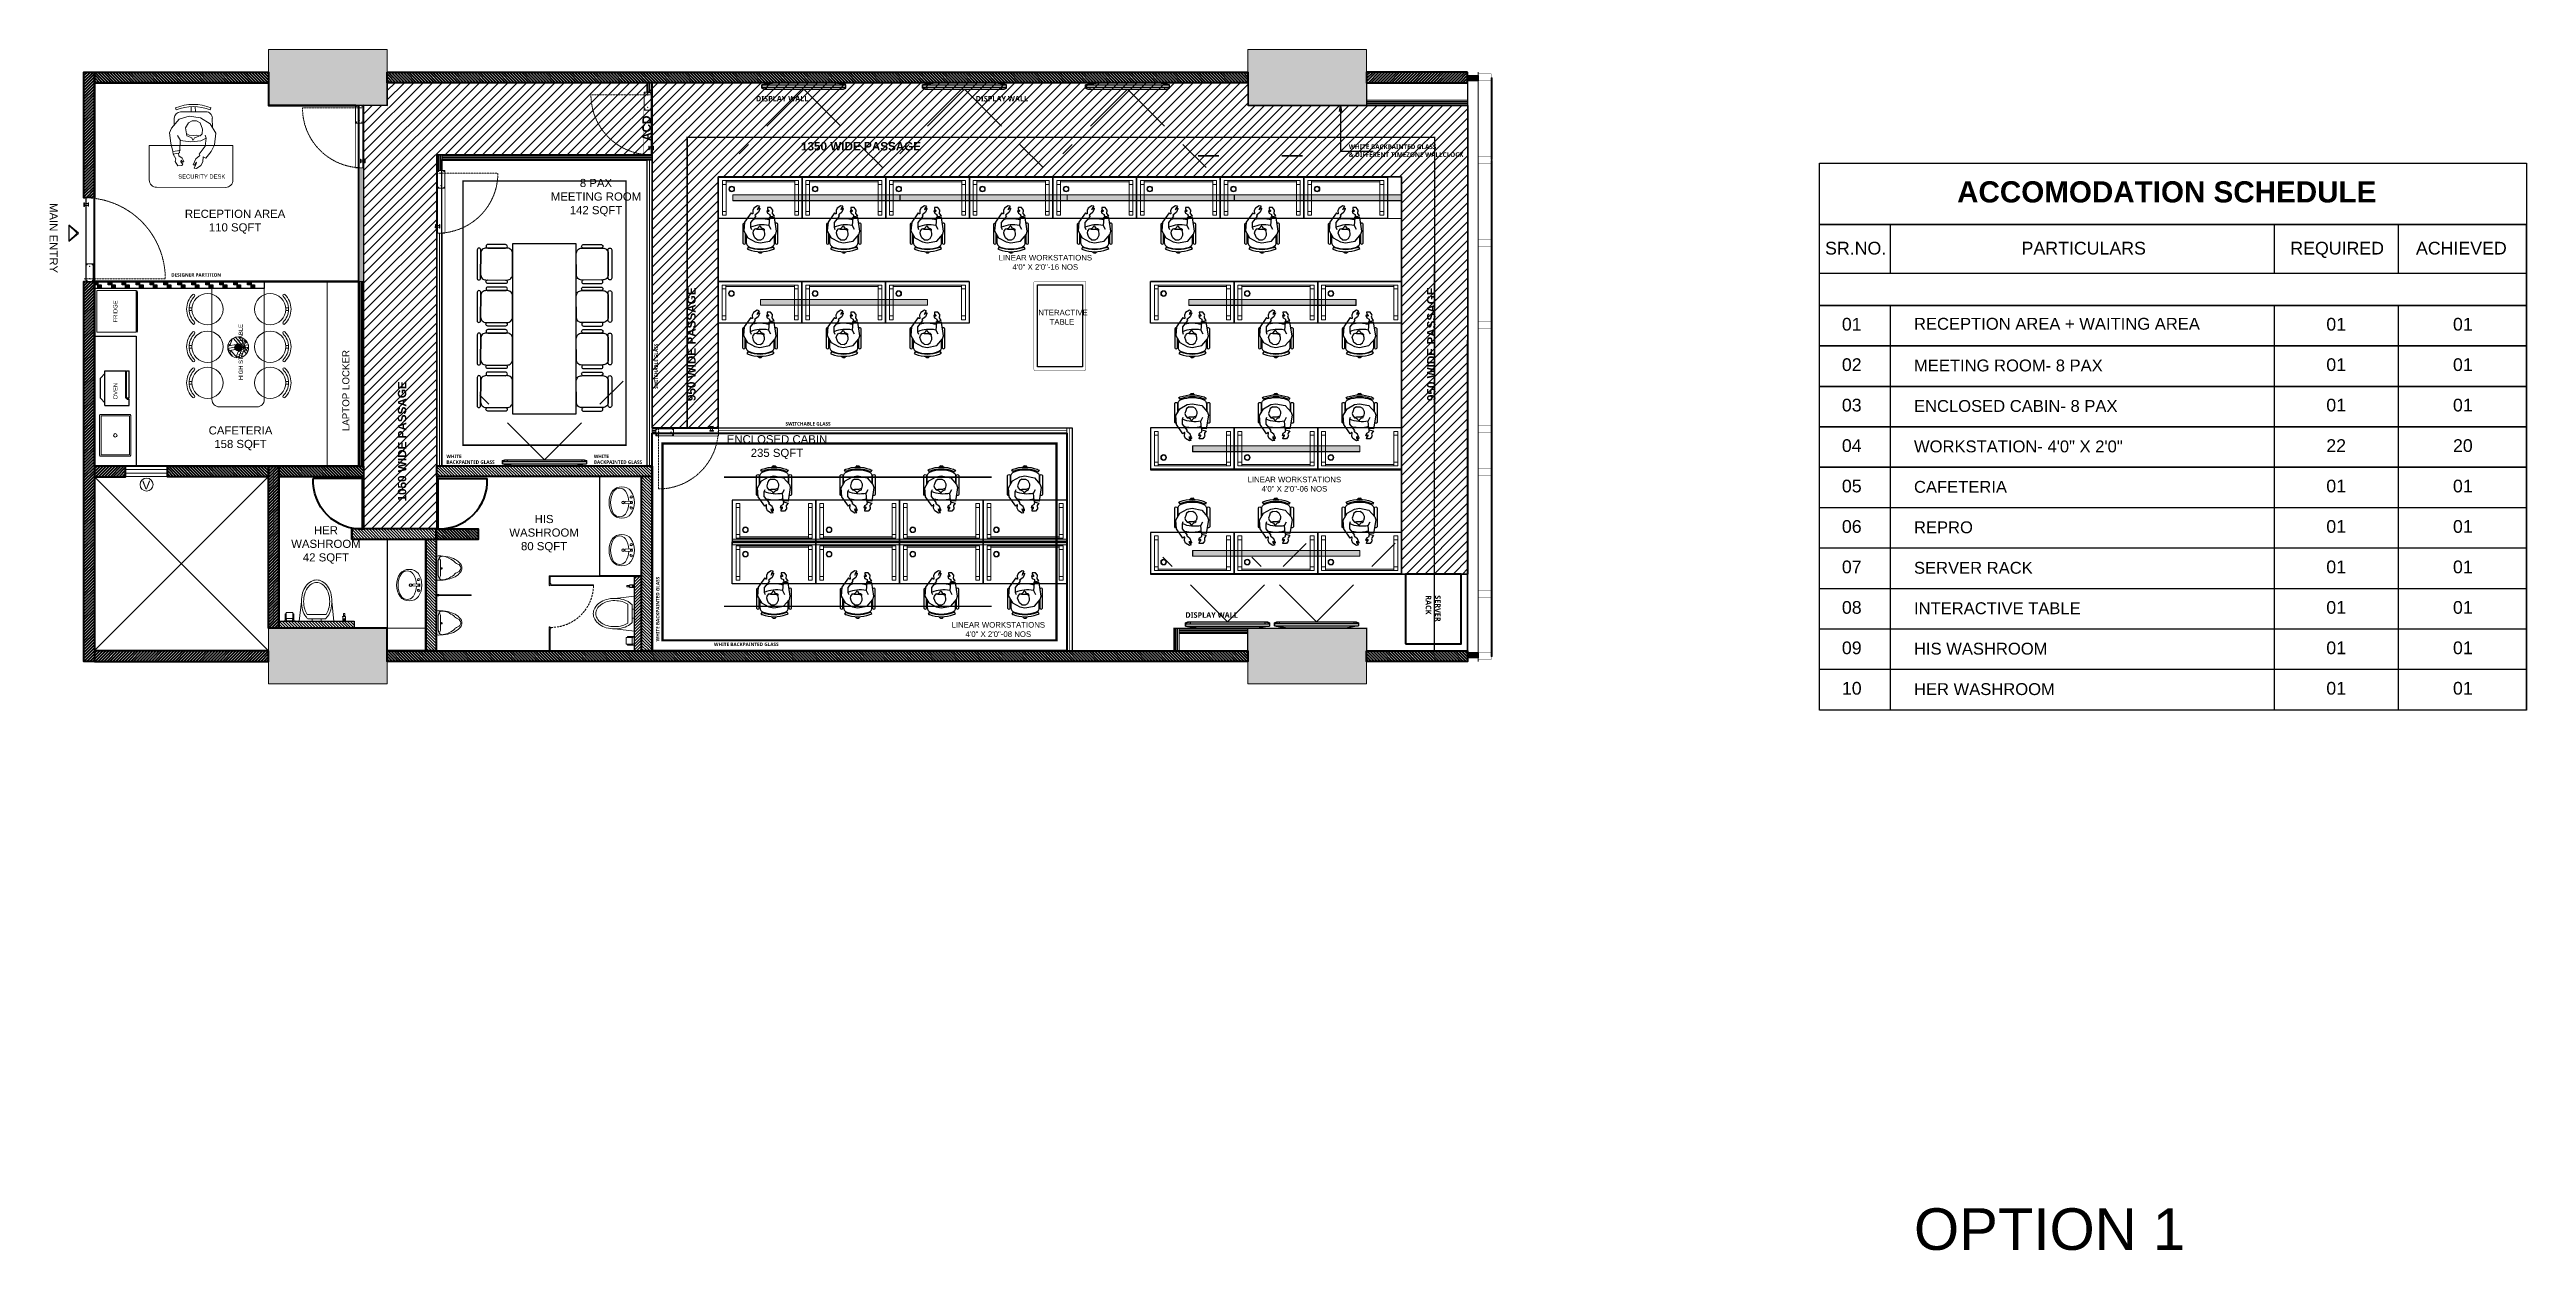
# Model space of a CAD drawing. Header units: millimetres. Extents: x 26291 to 158498, y -13728 to 79768.
# Drawn here: x 54626 to 90157, y -2159 to 15066 of the extents above; entities that cross this region are included whole.
import ezdxf
from ezdxf.lldxf.tags import DXFTag

# ---------------------------------------------------------------- set-up
doc = ezdxf.new("R2010")
doc.units = ezdxf.units.MM
doc.set_wipeout_variables(frame=1)
for name, pattern in [('DASHED', [0.75, 0.5, -0.25]), ('DASHED2', [0.375, 0.25, -0.125]), ('HIDDEN', [0.375, 0.25, -0.125])]:
    doc.linetypes.add(name, pattern=pattern)
for name, color, linetype, lineweight in [('-AC UNIT', 7, 'Continuous', 13), ('4 in. SIPOREX WALL', 24, 'Continuous', 30), ('CH', 7, 'Continuous', 5), ('CONCEALED PROFILE STRIP LIGHT', 50, 'Continuous', 13), ('CORNER PROFILE STRIP', 40, 'Continuous', 13), ('COVE LIGHT', 30, 'Continuous', 13), ('CUBICLE DOOR', 8, 'Continuous', 9), ('DOOR_GLASS', 160, 'Continuous', 0), ('DOORS', 251, 'Continuous', 0), ('FL-FURNITURE', 252, 'Continuous', 0), ('Furniture 0.13', 14, 'Continuous', 5), ('GLASS FLOOR SPRING SINGLE LEAF', 250, 'Continuous', 18), ('GRANITE', 252, 'Continuous', 30), ('GYP PARTITION- 75', 90, 'Continuous', 30), ('I-FURN', 250, 'Continuous', 5), ('OPEN SYSTEM WORKSTATION', 36, 'Continuous', 25), ('Partition Gypsum', 32, 'Continuous', 20), ('PARTN-Toilets', 12, 'Continuous', 0), ('PLANNER', 3, 'Continuous', 40), ('qa glass partition', 152, 'Continuous', 30), ('SANITARY FIXTURE', 250, 'Continuous', 18), ('SERVER', 1, 'Continuous', 30), ('TOILET FLUSH DOOR', 250, 'Continuous', 18), ('WALL  DADO TILES', 10, 'Continuous', 40), ('WALL SIPOREX-6 INCH', 10, 'Continuous', 40), ('WALLPAPER -READY', 210, 'Continuous', 13)]:
    doc.layers.add(name, color=color, linetype=linetype, lineweight=lineweight)
for name, color, linetype in [('01-EQUIP-TV', 30, 'Continuous'), ('Carpetry hatch', 7, 'Continuous'), ('FLR- NYLON CARPET', 252, 'Continuous'), ('FLR- PP CARPET', 252, 'Continuous'), ('FLR-ANTI SKID TILE', 252, 'Continuous'), ('FLR-LVT', 252, 'Continuous'), ('FS-FURNITURE', 14, 'Continuous'), ('Furniture', 14, 'Continuous'), ('G-GYPSUM WALL', 92, 'Continuous'), ('KIT.EQUIP', 7, 'Continuous'), ('passage', 252, 'Continuous'), ('PDF2_Columns', 10, 'Continuous'), ('PDF2_doors', 1, 'Continuous'), ('PDF2_duct', 5, 'Continuous'), ('PDF2_GLASS', 4, 'Continuous'), ('PDF2_stapl_plan', 1, 'Continuous'), ('RECTANGULAR MEETING TABLE', 36, 'Continuous'), ('TEXT', 7, 'Continuous')]:
    doc.layers.add(name, color=color, linetype=linetype)
for name, color, linetype, lineweight, true_color in [('75 MM GLASS PARTITION', 7, 'Continuous', 0, 0x25e9e6), ('75 MM SKIRTING', 7, 'Continuous', 13, 0x615c4c), ('BLIND ROLLER', 7, 'Continuous', 9, 0xb38600), ('GLASS CLAD', 7, 'Continuous', 9, 0xd1ff47), ('GLASS PARTITION', 5, 'Continuous', 0, 0x0000ff), ('LGT- PENDANT DOME', 7, 'Continuous', 20, 0xad0057), ('MODULAR SKIRITING 75MM', 7, 'Continuous', 9, 0x7f5f3f), ('PANELING- ACOUSTIC', 7, 'Continuous', 20, 0xad0057), ('PANELING- FLUTED', 7, 'Continuous', 25, 0xbbafa0), ('PANELING- LAMINATE', 7, 'Continuous', 18, 0xad5700), ('PLY SUPPORT', 7, 'Continuous', 20, 0xad0057)]:
    doc.layers.add(name, color=color, linetype=linetype, lineweight=lineweight, true_color=true_color)
for name, color, linetype, true_color in [('PDF2_0', 7, 'Continuous', 0xffffff), ('PDF2_ELEVATION LINE', 7, 'Continuous', 0x7f7f7f), ('PDF2_Glazing frame', 40, 'Continuous', 0xffbf00), ('PDF2_hatch', 7, 'Continuous', 0x989898), ('PDF2_I-FURN', 7, 'Continuous', 0xffffff), ('PDF2_window no.', 7, 'Continuous', 0x2676ba), ('Windows', 40, 'Continuous', 0xffbf00)]:
    doc.layers.add(name, color=color, linetype=linetype, true_color=true_color)
doc.styles.add('DIM COMPOUND', font='arial.ttf', dxfattribs={"height": 100})
doc.styles.add('MtXpl_Stylus_BT', font='stylu.ttf')
doc.styles.add('NEW', font='trebuc.ttf', dxfattribs={"height": 250})
doc.styles.add('PDF Arial', font='arial.ttf')
doc.styles.get("Standard").update_dxf_attribs({"font": 'arial.ttf'})
doc.styles.add('STYLE4', font='arial.ttf')
tags = doc.linetypes.add('( Hidden )', pattern=[0.375, 0.25, -0.125]).pattern_tags.tags
tags[6:7] = [DXFTag(74, 4), DXFTag(75, 0), DXFTag(340, '0'), DXFTag(46, 1.0), DXFTag(50, 0.0), DXFTag(44, 0.0), DXFTag(45, 0.0)]
tags[4:5] = [DXFTag(74, 4), DXFTag(75, 0), DXFTag(340, '0'), DXFTag(46, 1.0), DXFTag(50, 0.0), DXFTag(44, 0.0), DXFTag(45, 0.0)]
doc.dimstyles.new('DIM COMPOUND', dxfattribs={"dimtxt": 100, "dimasz": 0.05, "dimexe": 0.05, "dimexo": 0.03, "dimgap": 0.05, "dimtad": 1, "dimdec": 0, "dimzin": 0, "dimdsep": 46, "dimtxsty": 'DIM COMPOUND', "dimblk": 'OBLIQUE', "dimcen": 0.01, "dimdle": 0.05, "dimclrd": 216, "dimclre": 5, "dimclrt": 7, "dimadec": 0, "dimazin": 0, "dimtfac": 0.05, "dimtdec": 0, "dimtofl": 0, "dimtmove": 0, "dimatfit": 3, "dimldrblk": 'OBLIQUE', "dimfxl": 150, "dimfrac": 2, "dimtolj": 1, "dimtzin": 0, "dimarcsym": 0})
pattern_1 = [(45, (1500, 0), (-0.08838834765, 0.08838834765), [])]

msp = doc.modelspace()

# ---------------------------------------------------------------- texts
at = {"color": 244, "true_color": 0x991b1e, "insert": (67967, 13617, 0), "char_height": 120, "width": 5122.98, "attachment_point": 8, "style": 'MtXpl_Stylus_BT'}
msp.add_mtext('\\pxqd,t10,28;{\\fSwis721 LtEx BT|b1|i0|c0|p34;\\C1;1350 WIDE PASSAGE}', dxfattribs=at)
at = {"color": 244, "true_color": 0x991b1e, "char_height": 120, "attachment_point": 8, "rotation": 90, "style": 'MtXpl_Stylus_BT'}
for s, insert, width in [('\\pxqd,t10,28;{\\fSwis721 LtEx BT|b1|i0|c0|p34;\\C1;950 WIDE PASSAGE}', (63895, 11480, 0), 2912.41), ('\\pxqd,t10,28;{\\fSwis721 LtEx BT|b1|i0|c0|p34;\\C1;950 WIDE PASSAGE}', (74508, 11480, 0), 2912.41), ('\\pxqd,t10,28;{\\fSwis721 LtEx BT|b1|i0|c0|p34;\\C1;1050 WIDE PASSAGE}', (59744, 11146, 0), 5122.98)]:
    msp.add_mtext(s, dxfattribs=dict(at, insert=insert, width=width))
at = {"layer": 'TEXT', "lineweight": 0, "attachment_point": 5, "style": 'NEW'}
for s, insert, char_height, width in [('\\pxqd;{\\fTrebuchet MS|b1|i0|c0|p34; DISPLAY WALL}', (66026, 14361), 80, 2588.91), ('\\pxqd;{\\fTrebuchet MS|b1|i0|c0|p34; DISPLAY WALL}', (69177, 14361), 80, 2588.91), ('\\pxql;{\\fTrebuchet MS|b1|i0|c0|p34;\\C1;\\c240;WHITE BACKPAINTED GLASS^J& DIFFERENT TIMEZONE WALLCLOCK}', (75701, 13615), 67.738, 4873.8), ('\\pxqd;{\\fTrebuchet MS|b1|i0|c0|p34;\\C1;\\c240;DESIGNER PARTITION}', (57030, 11833), 50, 1320.25), ('\\pxqd;{\\fTrebuchet MS|b1|i0|c0|p34;\\C1;\\c240;SWITCHABLE GLASS}', (66982, 9698), 50, 3597.56), ('\\pxqd;{\\fTrebuchet MS|b1|i0|c0|p34;\\C1;\\c240;WHITE BACKPAINTED GLASS}', (60657, 9190), 50, 676.77), ('\\pxqd;{\\fTrebuchet MS|b1|i0|c0|p34;\\C1;\\c240;WHITE BACKPAINTED GLASS}', (62772, 9190), 50, 676.77), ('\\pxqd;{\\fTrebuchet MS|b1|i0|c0|p34; DISPLAY WALL}', (72186, 6955), 80, 2588.91), ('\\pxqd;{\\fTrebuchet MS|b1|i0|c0|p34;\\C1;\\c240;WHITE BACKPAINTED GLASS}', (65956, 6535), 50, 3597.56)]:
    msp.add_mtext(s, dxfattribs=dict(at, insert=insert, char_height=char_height, width=width))
at = {"layer": 'TEXT', "attachment_point": 1}
for s, width, insert, char_height in [('\\pxqd;SECURITY DESK', 728.84, (56472, 13275), 60), ('\\pxqc;8 PAX^JMEETING ROOM^J142 SQFT', 1764.61, (61582, 13211), 116.74), ('\\pxqc;RECEPTION AREA^J110 SQFT', 1764.61, (56405, 12769), 116.74), ('\\pxqc;LINEAR WORKSTATIONS^J4\'0" X 2\'0"-16 NOS', 3068.65, (67376, 12121), 80), ('\\pxqc;INTERACTIVE ^JTABLE', 3068.65, (67614, 11333), 80), ('\\pxqc;CAFETERIA ^J158 SQFT', 1764.61, (56483, 9662), 116.74), ('\\pxqc;ENCLOSED CABIN^J235 SQFT', 1764.61, (64178, 9535), 116.74), ('\\pxqc;LINEAR WORKSTATIONS^J4\'0" X 2\'0"-06 NOS', 3068.65, (70949, 8939), 80), ('\\pxqc;HER ^JWASHROOM^J42 SQFT', 1764.61, (57708, 8230, 0), 116.74), ('\\pxqc;HIS^JWASHROOM^J80 SQFT', 1764.61, (60837, 8391, 0), 116.74), ('\\pxqc;LINEAR WORKSTATIONS^J4\'0" X 2\'0"-08 NOS', 3068.65, (66701, 6855), 80)]:
    msp.add_mtext_dynamic_manual_height_columns(s, width=width, gutter_width=948, heights=[0], dxfattribs=dict(at, insert=insert, char_height=char_height))
at = {"layer": 'TEXT', "attachment_point": 1, "style": 'STYLE4'}
for s, width, gutter_width, insert, char_height in [('\\pxqc;{\\fArial|b1|i0|c0|p34;ACCOMODATION SCHEDULE}', 6647.09, 3039, (81673, 13177), 303.9), ('\\pxqc;SR.NO.', 2074.73, 3039, (79497, 12309), 182.34), ('\\pxqc;PARTICULARS ', 2074.73, 3039, (82769, 12309), 182.34), ('\\pxqc;REQUIRED', 2074.73, 3039, (86404, 12309), 182.34), ('\\pxqc;ACHIEVED', 2074.73, 3039, (88186, 12309), 182.34), ('\\pxqc;01', 2074.73, 3039, (79441, 11218), 182.3), ('\\pxql;RECEPTION AREA + WAITING AREA', 5036.84, 3039, (81371, 11218), 170.19), ('\\pxqc;01', 2074.73, 3039, (86390, 11218), 182.3), ('\\pxqc;01', 2074.73, 3039, (88207, 11218), 182.3), ('\\pxqc;02', 2074.73, 3039, (79441, 10638), 182.3), ('MEETING ROOM- 8 PAX', 5036.84, 3039, (81371, 10620), 170.19), ('\\pxqc;01', 2074.73, 3039, (86390, 10638), 182.3), ('\\pxqc;01', 2074.73, 3039, (88207, 10638), 182.3), ('\\pxqc;03', 2074.73, 3039, (79441, 10058), 182.3), ('ENCLOSED CABIN- 8 PAX', 5036.84, 3039, (81371, 10039), 170.19), ('\\pxqc;01', 2074.73, 3039, (86390, 10058), 182.3), ('\\pxqc;01', 2074.73, 3039, (88207, 10058), 182.3), ('\\pxqc;04', 2074.73, 3039, (79441, 9477), 182.3), ('WORKSTATION- 4\'0" X 2\'0"', 5036.84, 3039, (81371, 9459), 170.19), ('\\pxqc;22', 2074.73, 3039, (86390, 9477), 182.3), ('\\pxqc;20', 2074.73, 3039, (88207, 9477), 182.3), ('\\pxqc;05', 2074.73, 3039, (79441, 8897), 182.3), ('\\pxqc;01', 2074.73, 3039, (86390, 8897), 182.3), ('\\pxqc;01', 2074.73, 3039, (88207, 8897), 182.3), ('CAFETERIA', 5036.84, 3039, (81371, 8879), 170.2), ('\\pxqc;06', 2074.73, 3039, (79441, 8317), 182.3), ('REPRO', 5036.84, 3039, (81371, 8299), 170.2), ('\\pxqc;01', 2074.73, 3039, (86390, 8317), 182.3), ('\\pxqc;01', 2074.73, 3039, (88207, 8317), 182.3), ('\\pxqc;07', 2074.73, 3039, (79441, 7737), 182.3), ('SERVER RACK', 5036.84, 3039, (81371, 7718), 170.19), ('\\pxqc;01', 2074.73, 3039, (86390, 7737), 182.3), ('\\pxqc;01', 2074.73, 3039, (88207, 7737), 182.3), ('\\pxqc;08', 2074.73, 3039, (79441, 7156), 182.3), ('INTERACTIVE TABLE', 5036.84, 3039, (81371, 7138), 170.19), ('\\pxqc;01', 2074.73, 3039, (86390, 7156), 182.3), ('\\pxqc;01', 2074.73, 3039, (88207, 7156), 182.3), ('\\pxqc;09', 2074.73, 3039, (79441, 6576), 182.3), ('HIS WASHROOM', 5036.84, 3039, (81371, 6558), 170.19), ('\\pxqc;01', 2074.73, 3039, (86390, 6576), 182.3), ('\\pxqc;01', 2074.73, 3039, (88207, 6576), 182.3), ('\\pxqc;10', 2074.73, 3039, (79441, 5996), 182.3), ('HER WASHROOM', 5036.84, 3039, (81371, 5978), 170.19), ('\\pxqc;01', 2074.73, 3039, (86390, 5996), 182.3), ('\\pxqc;01', 2074.73, 3039, (88207, 5996), 182.3), ('OPTION 1', 17656.86, 10653, (81371, -1554), 596.6)]:
    msp.add_mtext_dynamic_manual_height_columns(s, width=width, gutter_width=gutter_width, heights=[0], dxfattribs=dict(at, insert=insert, char_height=char_height))
at = {"layer": 'TEXT', "attachment_point": 1}
for s, width, insert, char_height, rotation in [('\\pxqc;MAIN ENTRY', 1764.61, (54742, 13245), 116.74, 270), ('\\pxqd;FRIDGE', 270.29, (55540, 11152), 60, 90), ('\\pxqd;HIGH STAND TABLE', 991.77, (57339, 10324), 60, 90), ('\\pxqd;LAPTOP LOCKER', 1764.61, (58826, 9593), 100, 90), ('\\pxqd;OVEN', 270.29, (55540, 10048), 60, 90)]:
    msp.add_mtext_dynamic_manual_height_columns(s, width=width, gutter_width=948, heights=[0], dxfattribs=dict(at, insert=insert, char_height=char_height, rotation=rotation))
at = {"layer": 'TEXT', "lineweight": 0, "attachment_point": 5, "style": 'NEW'}
for s, insert, char_height, width, rotation in [('\\pxqd;{\\fTrebuchet MS|b1|i0|c0|p34;\\C1;\\c240;SWITCHABLE GLASS}', (63328, 11420), 50, 2439.22, 90), ('\\pxqd;{\\fTrebuchet MS|b1|i0|c0|p34;\\C1;\\c240;WHITE BACKPAINTED GLASS}', (63350, 7768), 50, 2381.1, 90), ('\\pxqd;{\\fTrebuchet MS|b1|i0|c0|p34;SERVER RACK}', (74473, 6995), 80, 488.2, 270)]:
    msp.add_mtext(s, dxfattribs=dict(at, insert=insert, char_height=char_height, width=width, rotation=rotation))
at = {"layer": 'TEXT', "color": 152, "true_color": 0x2676ba, "insert": (55954, 8757), "char_height": 125, "attachment_point": 7, "style": 'PDF Arial'}
msp.add_mtext('V', dxfattribs=at)

# ---------------------------------------------------------------- blocks, each defined once
blk = doc.blocks.new('*U11')
at = {"layer": 'GYP PARTITION- 75', "lineweight": 5, "ltscale": 10}
h = blk.add_hatch(dxfattribs=at)
h.set_pattern_fill('PLAST', color=256, scale=110, angle=180)
h.set_pattern_definition([(180, (99205.722, 71797.91), (-3e-15, -27.5), []), (180, (99205.722, 71794.473), (-3e-15, -27.5), []), (180, (99205.722, 71791.035), (-3e-15, -27.5), [])])
h.paths.add_polyline_path([(99806, 71798), (99806, 71873), (96793, 71873), (96793, 71798)])
blk.add_lwpolyline([(96793, 71798), (99806, 71798), (99806, 71873), (96793, 71873)], close=True, dxfattribs=at)
blk = doc.blocks.new('h tgtrf')
at = {"layer": 'DOORS'}
for p, q in [((8.6, -11.7), (8.6, 14.6)), ((8.6, 14.6), (9.1, 14.6)), ((9.1, -11.7), (9.1, 14.6)), ((-18.1, -12.8), (-18.1, -11.7)), ((-17.2, -11.7), (-18.1, -11.7)), ((-17.2, -12.8), (-18.1, -12.8)), ((-17.2, -12.3), (-17.2, -11.7)), ((-16.7, -12.3), (-17.2, -12.3)), ((-16.7, -12.4), (-16.7, -12.3)), ((9.1, -11.7), (8.6, -11.7)), ((8.6, -12.4), (8.6, -12.3)), ((8.6, -12.3), (9.1, -12.3)), ((9, -12.8), (9.9, -12.8)), ((9.1, -11.7), (9.9, -11.7)), ((9.1, -12.3), (9.1, -11.7)), ((9.9, -12.8), (9.9, -11.7))]:
    blk.add_line(p, q, dxfattribs=at)
at = {"layer": 'DOORS', "linetype": 'HIDDEN', "ltscale": 5, "extrusion": (0, 0, -1)}
blk.add_ellipse((9.1, -11.7), major_axis=(-24.4, 9.8), ratio=0.999275, start_param=-0.382309, end_param=1.169992, dxfattribs=at)
at = {"layer": 'DOORS', "extrusion": (0, 0, -1)}
for centre, major_axis in [((-17.2, -12.4), (-0.297, 0.297)), ((9, -12.4), (0.297, 0.297))]:
    blk.add_ellipse(centre, major_axis=major_axis, ratio=1, start_param=2.356194, end_param=3.926991, dxfattribs=at)
blk = doc.blocks.new('_Oblique')
at = {"color": 0, "linetype": 'ByBlock', "lineweight": -2}
blk.add_line((-0.5, -0.5), (0.5, 0.5), dxfattribs=at)
blk = doc.blocks.new('FGFFG')
at = {"layer": 'Furniture 0.13', "color": 0}
for p, q in [((458.4, 19.1), (456, 17.5)), ((456, 17.5), (456.2, 15.1)), ((456.2, 15.1), (456.9, 14.6)), ((456.9, 14.6), (458.3, 15.8)), ((459.3, 15.6), (458.1, 14.6)), ((458.1, 14.6), (458.4, 14.1)), ((458.3, 15.8), (459.3, 15.6)), ((460, 18.6), (458.4, 19.1)), ((458.4, 14.1), (460.4, 15)), ((462.7, 20.1), (460, 18.6)), ((460.4, 15), (461.7, 16.9)), ((461.7, 16.9), (463.3, 17.1)), ((463.3, 17.1), (462.6, 20.2)), ((464.2, 20.3), (462.7, 20.1)), ((463.3, 17.1), (463.4, 16.5)), ((463.4, 16.5), (464.8, 16.7)), ((468.9, 21.5), (464.2, 20.3)), ((464.7, 16.6), (464.2, 20.2)), ((464.8, 16.7), (464.8, 16.4)), ((464.8, 16.4), (470.6, 16.1)), ((467.6, 16.2), (467.7, 1.8)), ((475, 22.2), (468.9, 21.5)), ((470.6, 16.1), (469.7, 10.1)), ((470.6, 16), (473.4, 17.6)), ((477.5, 21.2), (475, 22.2)), ((482.7, 16.8), (477.5, 21.2)), ((483.3, 19.6), (479.4, 19.6)), ((484.4, 11), (482.7, 16.8)), ((487, 1.3), (486.9, 16)), ((489.3, 18.9), (488.1, 18.4)), ((454.7, 8.2), (454.5, 6.8)), ((454.5, 6.8), (456.2, 4.2)), ((456.7, 7.1), (454.7, 8.2)), ((456.2, 4.2), (458.2, 3.1)), ((456.6, 8.7), (456.4, 8)), ((456.4, 8), (458, 6.8)), ((459.9, 7.1), (456.6, 8.7)), ((458, 6.8), (456.7, 7.1)), ((458.2, 3.1), (461.1, 2.9)), ((462, 4.8), (459.9, 7.1)), ((461.1, 2.9), (460.4, 1.5)), ((460.4, 1.5), (464.2, -1.7)), ((462.6, 5.3), (462, 4.8)), ((467.3, 1.8), (462.6, 5.3)), ((471.8, 1.2), (467.3, 1.8)), ((469.7, 10.1), (470.4, 4.2)), ((470.4, 4.2), (471.8, 1.2)), ((472, 9.5), (470.7, 8.9)), ((470.7, 8.9), (470.8, 8.4)), ((470.8, 8.4), (472.1, 7.9)), ((471.8, 1.2), (473.5, 1.8)), ((473.2, 12.3), (472, 9.5)), ((472.1, 7.9), (473, 5.3)), ((473.6, 6.7), (473.1, 4.7)), ((473.1, 4.7), (474.4, 3.5)), ((477.8, 13), (473.2, 12.3)), ((473.6, 10.9), (473.3, 8.6)), ((473.3, 8.6), (473.6, 6.7)), ((474.3, 12.3), (473.6, 10.9)), ((474.4, 3.5), (477.1, 3.3)), ((477.1, 3.3), (480.7, 4.6)), ((480.7, 11.4), (477.8, 13)), ((480, -1.1), (483.5, 4.5)), ((481.8, 9.3), (480.7, 11.4)), ((480.7, 4.6), (481.8, 6.8)), ((481.8, 6.8), (481.8, 9.3)), ((483.5, 4.5), (484.4, 11)), ((490, 9.9), (487, 9.9)), ((490, 7.5), (487, 7.4)), ((464.2, -1.7), (468.1, -3.5)), ((468.1, -3.5), (474.8, -4.3)), ((474.8, -4.3), (480, -1.1)), ((478, -2.4), (483.4, -2.3)), ((489.3, -1.5), (488.1, -1.1))]:
    blk.add_line(p, q, dxfattribs=at)
for centre, major_axis, start_param, end_param in [((468.7, 15.9), (0.02, -3.65), 4.573894, 4.712389), ((483.3, 15.9), (-3.65, -0.02), 3.141593, 4.712389), ((483.3, 1.3), (-3.65, -0.02), 1.570796, 3.141593)]:
    blk.add_ellipse(centre, major_axis=major_axis, ratio=1, start_param=start_param, end_param=end_param, dxfattribs=at)
at = {"layer": 'Furniture 0.13', "color": 0, "extrusion": (0, 0, -1)}
for major_axis, start_param in [((-26.3, -0.1), 2.766063), ((-27.5, -0.1), 2.765613)]:
    blk.add_ellipse((463.7, 8.7), major_axis=major_axis, ratio=1, start_param=start_param, end_param=3.527299, dxfattribs=at)
blk = doc.blocks.new('*U12')
at = {"layer": 'GYP PARTITION- 75', "lineweight": 5, "ltscale": 10}
h = blk.add_hatch(dxfattribs=at)
h.set_pattern_fill('PLAST', color=256, scale=110, angle=180)
h.set_pattern_definition([(180, (97166.49, 71797.91), (-3e-15, -27.5), []), (180, (97166.49, 71794.473), (-3e-15, -27.5), []), (180, (97166.49, 71791.035), (-3e-15, -27.5), [])])
h.paths.add_polyline_path([(97393, 71798), (97393, 71873), (97166, 71873), (97166, 71798)])
blk.add_lwpolyline([(97166, 71798), (97393, 71798), (97393, 71873), (97166, 71873)], close=True, dxfattribs=at)
blk = doc.blocks.new('*U13')
at = {"layer": 'GYP PARTITION- 75', "lineweight": 5, "ltscale": 10}
h = blk.add_hatch(dxfattribs=at)
h.set_pattern_fill('PLAST', color=256, scale=110, angle=180)
h.set_pattern_definition([(180, (97077.764, 71797.91), (-3e-15, -27.5), []), (180, (97077.764, 71794.473), (-3e-15, -27.5), []), (180, (97077.764, 71791.035), (-3e-15, -27.5), [])])
h.paths.add_polyline_path([(97304, 71798), (97304, 71873), (97166, 71873), (97166, 71798)])
blk.add_lwpolyline([(97166, 71798), (97304, 71798), (97304, 71873), (97166, 71873)], close=True, dxfattribs=at)
blk = doc.blocks.new('*U14')
at = {"layer": 'GYP PARTITION- 75', "lineweight": 5, "ltscale": 10}
h = blk.add_hatch(dxfattribs=at)
h.set_pattern_fill('PLAST', color=256, scale=110, angle=180)
h.set_pattern_definition([(180, (94743.782, 71797.91), (-3e-15, -27.5), []), (180, (94743.782, 71794.473), (-3e-15, -27.5), []), (180, (94743.782, 71791.035), (-3e-15, -27.5), [])])
h.paths.add_polyline_path([(97393, 71798), (97393, 71873), (94744, 71873), (94744, 71798)])
blk.add_lwpolyline([(94744, 71798), (97393, 71798), (97393, 71873), (94744, 71873)], close=True, dxfattribs=at)
blk = doc.blocks.new('*U16')
at = {"layer": 'GYP PARTITION- 75', "lineweight": 5, "ltscale": 10}
h = blk.add_hatch(dxfattribs=at)
h.set_pattern_fill('PLAST', color=256, scale=110, angle=180)
h.set_pattern_definition([(180, (97643.372, 71797.91), (-3e-15, -27.5), []), (180, (97643.372, 71794.473), (-3e-15, -27.5), []), (180, (97643.372, 71791.035), (-3e-15, -27.5), [])])
h.paths.add_polyline_path([(98243, 71798), (98243, 71873), (96793, 71873), (96793, 71798)])
blk.add_lwpolyline([(96793, 71798), (98243, 71798), (98243, 71873), (96793, 71873)], close=True, dxfattribs=at)
blk = doc.blocks.new('*U15')
at = {"layer": 'GYP PARTITION- 75', "lineweight": 5, "ltscale": 10}
h = blk.add_hatch(dxfattribs=at)
h.set_pattern_fill('PLAST', color=256, scale=110, angle=180)
h.set_pattern_definition([(180, (97178.162, 71797.91), (-3e-15, -27.5), []), (180, (97178.162, 71794.473), (-3e-15, -27.5), []), (180, (97178.162, 71791.035), (-3e-15, -27.5), [])])
h.paths.add_polyline_path([(97778, 71798), (97778, 71873), (96793, 71873), (96793, 71798)])
blk.add_lwpolyline([(96793, 71798), (97778, 71798), (97778, 71873), (96793, 71873)], close=True, dxfattribs=at)
blk = doc.blocks.new('*U17')
at = {"layer": 'GYP PARTITION- 75', "lineweight": 5, "ltscale": 10}
h = blk.add_hatch(dxfattribs=at)
h.set_pattern_fill('PLAST', color=256, scale=110, angle=180)
h.set_pattern_definition([(180, (96518.653, 71797.91), (-3e-15, -27.5), []), (180, (96518.653, 71794.473), (-3e-15, -27.5), []), (180, (96518.653, 71791.035), (-3e-15, -27.5), [])])
h.paths.add_polyline_path([(96793, 71798), (97119, 71798), (97119, 71873), (96793, 71873)])
blk.add_lwpolyline([(96793, 71798), (97119, 71798), (97119, 71873), (96793, 71873)], close=True, dxfattribs=at)
blk = doc.blocks.new('*U18')
at = {"layer": 'GLASS PARTITION', "const_width": 12.5}
blk.add_lwpolyline([(404443, -261933), (409444, -261933)], dxfattribs=at)
at = {"layer": 'Partition Gypsum', "linetype": 'ByBlock'}
blk.add_lwpolyline([(409444, -261896), (404443, -261896), (404443, -261971), (409444, -261971)], close=True, dxfattribs=at)
blk = doc.blocks.new('*U19')
at = {"layer": 'GLASS PARTITION', "const_width": 12.5}
blk.add_lwpolyline([(404443, -261933), (407644, -261933)], dxfattribs=at)
at = {"layer": 'Partition Gypsum', "linetype": 'ByBlock'}
blk.add_lwpolyline([(407644, -261896), (404443, -261896), (404443, -261971), (407644, -261971)], close=True, dxfattribs=at)
blk = doc.blocks.new('*U20')
at = {"layer": 'GLASS PARTITION', "const_width": 12.5}
blk.add_lwpolyline([(404443, -261933), (408833, -261933)], dxfattribs=at)
at = {"layer": 'Partition Gypsum', "linetype": 'ByBlock'}
blk.add_lwpolyline([(408833, -261896), (404443, -261896), (404443, -261971), (408833, -261971)], close=True, dxfattribs=at)
blk = doc.blocks.new('*U21')
at = {"layer": 'GLASS PARTITION', "const_width": 12.5}
blk.add_lwpolyline([(404443, -261933), (407785, -261933)], dxfattribs=at)
at = {"layer": 'Partition Gypsum', "linetype": 'ByBlock'}
blk.add_lwpolyline([(407785, -261896), (404443, -261896), (404443, -261971), (407785, -261971)], close=True, dxfattribs=at)
blk = doc.blocks.new('*U22')
at = {"layer": 'GLASS PARTITION', "const_width": 12.5}
blk.add_lwpolyline([(406156, -261933), (407785, -261933)], dxfattribs=at)
at = {"layer": 'Partition Gypsum', "linetype": 'ByBlock'}
blk.add_lwpolyline([(407785, -261896), (406156, -261896), (406156, -261971), (407785, -261971)], close=True, dxfattribs=at)
blk = doc.blocks.new('*U26')
at = {"layer": 'WALL SIPOREX-6 INCH', "ltscale": 3}
h = blk.add_hatch(dxfattribs=at)
h.set_pattern_fill('ANSI31', color=256, scale=240, angle=-90)
h.set_pattern_definition([(315, (-222.284, 0), (21.2132034, 21.2132034), [])])
h.paths.add_polyline_path([(405398, -262361), (405398, -262513), (405998, -262513), (405998, -262361)])
at = {"layer": 'WALL SIPOREX-6 INCH'}
blk.add_lwpolyline([(405398, -262361), (405998, -262361), (405998, -262513), (405398, -262513)], close=True, dxfattribs=at)
blk = doc.blocks.new('*U25')
at = {"layer": 'WALL SIPOREX-6 INCH', "lineweight": 5, "ltscale": 10}
h = blk.add_hatch(dxfattribs=at)
h.set_pattern_fill('ANSI31', color=256, scale=240, angle=-90)
h.set_pattern_definition([(315, (-2737.386, 0), (21.2132034, 21.2132034), [])])
h.paths.add_polyline_path([(102245, 74198), (102245, 74048), (105332, 74048), (105332, 74198)])
h = blk.add_hatch(dxfattribs=at)
h.set_pattern_fill('ANSI31', color=256, scale=240, angle=-90)
h.set_pattern_definition([(315, (-20916.47, -2868.957), (21.2132034, 21.2132034), [])])
h.paths.add_polyline_path([(105332, 74048), (105182, 74048), (105182, 71547), (105332, 71547)])
at = {"layer": 'WALL SIPOREX-6 INCH'}
for p, q in [((102245, 74048), (102245, 74198)), ((105332, 74198), (102245, 74198)), ((105332, 74048), (102245, 74048)), ((105332, 74198), (105332, 74048))]:
    blk.add_line(p, q, dxfattribs=at)
blk.add_lwpolyline([(105332, 74198), (105332, 71547), (105182, 71547), (105182, 74048)], dxfattribs=at)
blk = doc.blocks.new('*U27')
at = {"layer": 'WALL SIPOREX-6 INCH', "lineweight": 5, "ltscale": 10}
h = blk.add_hatch(dxfattribs=at)
h.set_pattern_fill('ANSI31', color=256, scale=240, angle=-90)
h.set_pattern_definition([(315, (-862.17, 0), (21.2132034, 21.2132034), [])])
h.paths.add_polyline_path([(104120, 74198), (104120, 74048), (105332, 74048), (105332, 74198)])
h = blk.add_hatch(dxfattribs=at)
h.set_pattern_fill('ANSI31', color=256, scale=240, angle=-90)
h.set_pattern_definition([(315, (-20916.47, -1968.957), (21.2132034, 21.2132034), [])])
h.paths.add_polyline_path([(105332, 74048), (105182, 74048), (105182, 72447), (105332, 72447)])
at = {"layer": 'WALL SIPOREX-6 INCH'}
for p, q in [((104120, 74048), (104120, 74198)), ((105332, 74198), (104120, 74198)), ((105332, 74048), (104120, 74048)), ((105332, 74198), (105332, 74048))]:
    blk.add_line(p, q, dxfattribs=at)
blk.add_lwpolyline([(105332, 74198), (105332, 72447), (105182, 72447), (105182, 74048)], dxfattribs=at)
blk = doc.blocks.new('*U28')
at = {"layer": 'WALL SIPOREX-6 INCH', "ltscale": 3}
h = blk.add_hatch(dxfattribs=at)
h.set_pattern_fill('ANSI31', color=256, scale=240, angle=-90)
h.set_pattern_definition([(315, (-836.257, 0), (21.2132034, 21.2132034), [])])
h.paths.add_polyline_path([(404784, -262361), (404784, -262513), (405998, -262513), (405998, -262361)])
at = {"layer": 'WALL SIPOREX-6 INCH'}
blk.add_lwpolyline([(404784, -262361), (405998, -262361), (405998, -262513), (404784, -262513)], close=True, dxfattribs=at)
blk = doc.blocks.new('*U30')
at = {"layer": '4 in. SIPOREX WALL', "linetype": 'ByBlock', "ltscale": 3}
h = blk.add_hatch(dxfattribs=at)
h.set_pattern_fill('ANSI31', color=256, scale=240, angle=-90)
h.set_pattern_definition([(315, (-1026.067, -328.866), (21.2132034, 21.2132034), [])])
h.paths.add_polyline_path([(404755, -262690), (404755, -262790), (405833, -262790), (405833, -262690)])
at = {"layer": '4 in. SIPOREX WALL'}
blk.add_lwpolyline([(404755, -262690), (405833, -262690), (405833, -262790), (404755, -262790)], close=True, dxfattribs=at)
blk = doc.blocks.new('*U31')
at = {"layer": '4 in. SIPOREX WALL', "linetype": 'ByBlock', "ltscale": 3}
h = blk.add_hatch(dxfattribs=at)
h.set_pattern_fill('ANSI31', color=256, scale=240, angle=-90)
h.set_pattern_definition([(315, (-1037.498, -328.866), (21.2132034, 21.2132034), [])])
h.paths.add_polyline_path([(404755, -262690), (404755, -262790), (405821, -262790), (405821, -262690)])
at = {"layer": '4 in. SIPOREX WALL'}
blk.add_lwpolyline([(404755, -262690), (405821, -262690), (405821, -262790), (404755, -262790)], close=True, dxfattribs=at)
blk = doc.blocks.new('*U32')
at = {"layer": 'WALL SIPOREX-6 INCH', "ltscale": 3}
h = blk.add_hatch(dxfattribs=at)
h.set_pattern_fill('ANSI31', color=256, scale=240, angle=-90)
h.set_pattern_definition([(315, (11527.663, 0), (21.2132034, 21.2132034), [])])
h.paths.add_polyline_path([(405398, -262361), (405398, -262513), (417747, -262513), (417747, -262361)])
at = {"layer": 'WALL SIPOREX-6 INCH'}
blk.add_lwpolyline([(405398, -262361), (417747, -262361), (417747, -262513), (405398, -262513)], close=True, dxfattribs=at)
blk = doc.blocks.new('*U33')
at = {"layer": 'WALL SIPOREX-6 INCH', "ltscale": 3}
h = blk.add_hatch(dxfattribs=at)
h.set_pattern_fill('ANSI31', color=256, scale=240, angle=-90)
h.set_pattern_definition([(315, (628.14, 0), (21.2132034, 21.2132034), [])])
h.paths.add_polyline_path([(405398, -262361), (405398, -262513), (406848, -262513), (406848, -262361)])
at = {"layer": 'WALL SIPOREX-6 INCH'}
blk.add_lwpolyline([(405398, -262361), (406848, -262361), (406848, -262513), (405398, -262513)], close=True, dxfattribs=at)
blk = doc.blocks.new('*U34')
at = {"layer": 'WALL SIPOREX-6 INCH', "ltscale": 3}
h = blk.add_hatch(dxfattribs=at)
h.set_pattern_fill('ANSI31', color=256, scale=240, angle=-90)
h.set_pattern_definition([(315, (-1947.354, 0), (21.2132034, 21.2132034), [])])
h.paths.add_polyline_path([(403672, -262361), (403672, -262513), (405998, -262513), (405998, -262361)])
at = {"layer": 'WALL SIPOREX-6 INCH'}
blk.add_lwpolyline([(403672, -262361), (405998, -262361), (405998, -262513), (403672, -262513)], close=True, dxfattribs=at)
blk = doc.blocks.new('*U35')
at = {"layer": 'WALL SIPOREX-6 INCH', "ltscale": 3}
h = blk.add_hatch(dxfattribs=at)
h.set_pattern_fill('ANSI31', color=256, scale=240, angle=-90)
h.set_pattern_definition([(315, (-4120.772, 0), (21.2132034, 21.2132034), [])])
h.paths.add_polyline_path([(401023, -262361), (401023, -262513), (406473, -262513), (406473, -262361)])
at = {"layer": 'WALL SIPOREX-6 INCH'}
blk.add_lwpolyline([(401023, -262361), (406473, -262361), (406473, -262513), (401023, -262513)], close=True, dxfattribs=at)
blk = doc.blocks.new('*U36')
at = {"layer": 'WALL SIPOREX-6 INCH', "ltscale": 3}
h = blk.add_hatch(dxfattribs=at)
h.set_pattern_fill('ANSI31', color=256, scale=240, angle=-90)
h.set_pattern_definition([(315, (-472.91, 0), (21.2132034, 21.2132034), [])])
h.paths.add_polyline_path([(404671, -262361), (404671, -262513), (406473, -262513), (406473, -262361)])
at = {"layer": 'WALL SIPOREX-6 INCH'}
blk.add_lwpolyline([(404671, -262361), (406473, -262361), (406473, -262513), (404671, -262513)], close=True, dxfattribs=at)
blk = doc.blocks.new('*U37')
at = {"layer": 'WALL SIPOREX-6 INCH', "ltscale": 3}
h = blk.add_hatch(dxfattribs=at)
h.set_pattern_fill('ANSI31', color=256, scale=240, angle=-90)
h.set_pattern_definition([(315, (226.68, 0), (21.2132034, 21.2132034), [])])
h.paths.add_polyline_path([(404673, -262361), (404673, -262513), (407171, -262513), (407171, -262361)])
at = {"layer": 'WALL SIPOREX-6 INCH'}
blk.add_lwpolyline([(404673, -262361), (407171, -262361), (407171, -262513), (404673, -262513)], close=True, dxfattribs=at)
blk = doc.blocks.new('*U38')
at = {"layer": 'WALL SIPOREX-6 INCH', "ltscale": 3}
h = blk.add_hatch(dxfattribs=at)
h.set_pattern_fill('ANSI31', color=256, scale=240, angle=-90)
h.set_pattern_definition([(315, (10079.073, 0), (21.2132034, 21.2132034), [])])
h.paths.add_polyline_path([(404673, -262361), (404673, -262513), (417023, -262513), (417023, -262361)])
at = {"layer": 'WALL SIPOREX-6 INCH'}
blk.add_lwpolyline([(404673, -262361), (417023, -262361), (417023, -262513), (404673, -262513)], close=True, dxfattribs=at)
blk = doc.blocks.new('*U39')
at = {"layer": 'WALL SIPOREX-6 INCH', "ltscale": 3}
h = blk.add_hatch(dxfattribs=at)
h.set_pattern_fill('ANSI31', color=256, scale=240, angle=-90)
h.set_pattern_definition([(315, (20978.622, 0), (21.2132034, 21.2132034), [])])
h.paths.add_polyline_path([(417023, -262513), (417023, -262361), (415573, -262361), (415573, -262513)])
at = {"layer": 'WALL SIPOREX-6 INCH'}
blk.add_lwpolyline([(415573, -262361), (417023, -262361), (417023, -262513), (415573, -262513)], close=True, dxfattribs=at)
blk = doc.blocks.new('FGEGE')
at = {"layer": 'Furniture', "color": 8}
for p, q in [((2181578, -1855387), (2181586, -1855387)), ((2181586, -1855433), (2181578, -1855433)), ((2181596, -1855396), (2181596, -1855424))]:
    blk.add_line(p, q, dxfattribs=at)
for points in [[(2180924, -1855395), (2180919, -1855368), (2180952, -1855315), (2180987, -1855299), (2181034, -1855302, 0.504072), (2181034, -1855291), (2181020, -1855276), (2181154, -1855184), (2181280, -1855173), (2181379, -1855230), (2181437, -1855337), (2181451, -1855407)], [(2180924, -1855395), (2180958, -1855372), (2180979, -1855370), (2180963, -1855380), (2180953, -1855398, 0.771566), (2180964, -1855401), (2181013, -1855381), (2181043, -1855344), (2181052, -1855332), (2181067, -1855342), (2181157, -1855270), (2181228, -1855270), (2181259, -1855281)], [(2181123, -1855539, -0.135212), (2181118, -1855301)], [(2181169, -1855183, -0.392833), (2181183, -1855160), (2181456, -1855160, -0.75), (2181456, -1855197), (2181322, -1855197)], [(2181202, -1855532, -0.160871), (2181228, -1855270, 8.264561)], [(2181270, -1855460), (2181258, -1855426), (2181258, -1855375), (2181258, -1855365), (2181250, -1855336, -0.327929), (2181207, -1855396), (2181207, -1855408, -0.389716), (2181246, -1855449), (2181254, -1855462), (2181272, -1855465), (2181270, -1855460)], [(2181338, -1855206), (2181446, -1855206, -0.321256), (2181511, -1855253, -0.180592), (2181511, -1855567, -0.321256), (2181446, -1855614), (2181346, -1855614)], [(2181063, -1855610), (2181028, -1855585, 0.179888), (2180997, -1855587, -0.21767), (2180981, -1855587), (2180945, -1855560), (2180945, -1855511), (2180967, -1855512), (2180989, -1855531, 0.68351), (2181002, -1855522), (2180985, -1855511), (2180993, -1855502), (2181027, -1855514), (2181045, -1855546), (2181061, -1855547), (2181075, -1855554)], [(2181336, -1855623), (2181456, -1855623, -0.75), (2181456, -1855660), (2181183, -1855660, -0.650663), (2181178, -1855625, -0.650663)]]:
    blk.add_lwpolyline(points, format="xyb", dxfattribs=at)
for points in [[(2181451, -1855407), (2181451, -1855407), (2181425, -1855545), (2181329, -1855629), (2181284, -1855642), (2181090, -1855611)], [(2181406, -1855364), (2181380, -1855329), (2181346, -1855317), (2181310, -1855304), (2181280, -1855312), (2181250, -1855336)], [(2181406, -1855364), (2181407, -1855418), (2181387, -1855450), (2181339, -1855474), (2181311, -1855474), (2181273, -1855465)], [(2181090, -1855611), (2181093, -1855542), (2181078, -1855543), (2181063, -1855610)], [(2181093, -1855542), (2181202, -1855532), (2181257, -1855561)]]:
    blk.add_lwpolyline(points, dxfattribs=at)
blk.add_lwpolyline([(2181547, -1855582, -0.070033), (2181532, -1855611), (2181510, -1855595, 0.070861), (2181521, -1855573, 0.1803), (2181521, -1855247, 0.038027), (2181516, -1855235), (2181539, -1855219, -0.045102), (2181547, -1855238, -0.179942)], format="xyb", close=True, dxfattribs=at)
for centre, start, end in [((2181586, -1855396), 0, 90), ((2181586, -1855424), 270, 0)]:
    blk.add_arc(centre, 9.26, start, end, dxfattribs=at)
blk = doc.blocks.new('*U41')
at = {"elevation": 0}
blk.add_lwpolyline([(30470, 59751), (29270, 59751)], dxfattribs=at)
at = {"linetype": 'Continuous', "ltscale": 25, "elevation": 0}
blk.add_lwpolyline([(29270, 59751), (30470, 59751), (30470, 59151), (29270, 59151)], close=True, dxfattribs=at)
at = {"color": 215, "true_color": 0xa953a0, "elevation": 0}
blk.add_lwpolyline([(29270, 59743), (29270, 59751), (30470, 59751), (30470, 59743)], close=True, dxfattribs=at)
at = {"color": 9, "linetype": '( Hidden )', "lineweight": 5, "ltscale": 0.5, "true_color": 0xc7c8ca, "elevation": 0}
for points in [[(29325, 59696), (29325, 59642), (29379, 59642), (29379, 59696)], [(30361, 59696), (30361, 59642), (30416, 59642), (30416, 59696)], [(29325, 59642), (29325, 59255), (29379, 59255), (29379, 59642)], [(30361, 59642), (30361, 59255), (30416, 59255), (30416, 59642)], [(29325, 59201), (29325, 59255), (29379, 59255), (29379, 59201)], [(30361, 59201), (30361, 59255), (30416, 59255), (30416, 59201)]]:
    blk.add_lwpolyline(points, close=True, dxfattribs=at)
blk.add_lwpolyline([(29379, 59696), (30361, 59696), (30361, 59677), (29379, 59677), (29379, 59696)], dxfattribs=at)
at = {"color": 9, "linetype": '( Hidden )', "lineweight": 5, "ltscale": 0.5, "true_color": 0xc7c8ca}
for radius in [40.8, 32.7]:
    blk.add_circle((29458, 59576), radius, dxfattribs=at)
at = {"layer": 'OPEN SYSTEM WORKSTATION', "elevation": 0}
blk.add_lwpolyline([(30470, 59751), (30470, 59151), (29270, 59151), (29270, 59751)], dxfattribs=at)
at = {"layer": 'OPEN SYSTEM WORKSTATION', "color": 5, "linetype": 'ByBlock', "xscale": -1, "rotation": 90}
blk.add_blockref('FGEGE', (-1825541, 2240255), dxfattribs=at)
blk = doc.blocks.new('*U43')
at = {"lineweight": 5, "ltscale": 10, "elevation": 0}
blk.add_lwpolyline([(100585, 67240), (101481, 67240), (101481, 67126), (100585, 67126)], close=True, dxfattribs=at)
at = {"lineweight": 5}
blk.add_wipeout([(100585, 67240), (100585, 67126), (101481, 67126), (101481, 67240), (100585, 67240), (100585, 67183)], dxfattribs=at)
at = {"layer": 'DOOR_GLASS', "color": 252, "linetype": 'DASHED2', "ltscale": 6}
blk.add_line((100622, 67145), (100622, 68003), dxfattribs=at)
at = {"layer": 'DOOR_GLASS', "color": 252}
for p, q in [((100585, 67139), (100585, 67240)), ((100839, 67240), (100585, 67240)), ((100839, 67240), (100839, 67139)), ((101358, 67172), (101358, 67166)), ((101409, 67172), (101358, 67172)), ((101358, 67166), (101409, 67166)), ((101371, 67166), (101370, 67139)), ((101396, 67139), (101396, 67166)), ((101409, 67166), (101409, 67172)), ((100584, 67139), (100839, 67139)), ((101357, 67106), (101358, 67112)), ((101408, 67105), (101357, 67106)), ((101358, 67112), (101408, 67112)), ((101370, 67112), (101370, 67139)), ((101396, 67139), (101396, 67112)), ((101408, 67112), (101408, 67105))]:
    blk.add_line(p, q, dxfattribs=at)
at = {"layer": 'DOOR_GLASS'}
blk.add_line((101481, 67138), (101481, 67126), dxfattribs=at)
at = {"layer": 'DOOR_GLASS', "linetype": 'Continuous', "const_width": 12.9, "elevation": 0}
blk.add_lwpolyline([(100622, 67139), (101481, 67139)], dxfattribs=at)
at = {"layer": 'DOOR_GLASS', "color": 252}
for centre, radius in [((100598, 67228), 2.57), ((100623, 67189), 3.18), ((100800, 67189), 3.18), ((100825, 67228), 2.57), ((100597, 67151), 2.57), ((100826, 67151), 2.57)]:
    blk.add_circle(centre, radius, dxfattribs=at)
at = {"layer": 'DOOR_GLASS', "color": 252, "linetype": 'DASHED2', "ltscale": 6}
blk.add_arc((100622, 67144), 859, 359.7048, 89.9752, dxfattribs=at)
blk = doc.blocks.new('*U46')
at = {"lineweight": 5, "ltscale": 10, "elevation": 0}
blk.add_lwpolyline([(100585, 67012), (101481, 67012), (101481, 67126), (100585, 67126)], close=True, dxfattribs=at)
at = {"lineweight": 5}
blk.add_wipeout([(100585, 67012), (100585, 67126), (101481, 67126), (101481, 67012), (100585, 67012), (100585, 67069)], dxfattribs=at)
at = {"layer": 'DOOR_GLASS', "color": 252}
for p, q in [((100584, 67114), (100839, 67114)), ((100585, 67114), (100585, 67012)), ((100839, 67012), (100585, 67012)), ((100839, 67012), (100839, 67114)), ((101357, 67147), (101358, 67141)), ((101408, 67147), (101357, 67147)), ((101358, 67141), (101408, 67141)), ((101358, 67081), (101358, 67087)), ((101358, 67087), (101409, 67087)), ((101409, 67081), (101358, 67081)), ((101370, 67141), (101370, 67114)), ((101371, 67087), (101370, 67114)), ((101396, 67114), (101396, 67141)), ((101396, 67114), (101396, 67087)), ((101408, 67141), (101408, 67147)), ((101409, 67087), (101409, 67081))]:
    blk.add_line(p, q, dxfattribs=at)
at = {"layer": 'DOOR_GLASS', "color": 252, "linetype": 'DASHED2', "ltscale": 6}
blk.add_line((100622, 67108), (100622, 66250), dxfattribs=at)
at = {"layer": 'DOOR_GLASS'}
blk.add_line((101481, 67115), (101481, 67126), dxfattribs=at)
at = {"layer": 'DOOR_GLASS', "linetype": 'Continuous', "const_width": 12.9, "elevation": 0}
blk.add_lwpolyline([(100622, 67114), (101481, 67114)], dxfattribs=at)
at = {"layer": 'DOOR_GLASS', "color": 252}
for centre, radius in [((100597, 67101), 2.57), ((100598, 67025), 2.57), ((100623, 67064), 3.18), ((100800, 67064), 3.18), ((100826, 67101), 2.57), ((100825, 67025), 2.57)]:
    blk.add_circle(centre, radius, dxfattribs=at)
at = {"layer": 'DOOR_GLASS', "color": 252, "linetype": 'DASHED2', "ltscale": 6}
blk.add_arc((100622, 67109), 859, 270.0248, 0.2952, dxfattribs=at)
blk = doc.blocks.new('*U45')
at = {"layer": 'GYP PARTITION- 75', "lineweight": 5, "ltscale": 10}
h = blk.add_hatch(dxfattribs=at)
h.set_pattern_fill('PLAST', color=256, scale=110, angle=180)
h.set_pattern_definition([(180, (96333.25, 71797.91), (-3e-15, -27.5), []), (180, (96333.25, 71794.473), (-3e-15, -27.5), []), (180, (96333.25, 71791.035), (-3e-15, -27.5), [])])
h.paths.add_polyline_path([(96835, 71873), (96835, 71798), (96891, 71798), (96891, 71873)])
blk.add_lwpolyline([(96835, 71798), (96891, 71798), (96891, 71873), (96835, 71873)], close=True, dxfattribs=at)
blk = doc.blocks.new('*U47')
at = {"layer": 'WALL SIPOREX-6 INCH', "ltscale": 3}
h = blk.add_hatch(dxfattribs=at)
h.set_pattern_fill('ANSI31', color=256, scale=240, angle=-90)
h.set_pattern_definition([(315, (-119.202, 0), (21.2132034, 21.2132034), [])])
h.paths.add_polyline_path([(405025, -262361), (405025, -262513), (406473, -262513), (406473, -262361)])
at = {"layer": 'WALL SIPOREX-6 INCH'}
blk.add_lwpolyline([(405025, -262361), (406473, -262361), (406473, -262513), (405025, -262513)], close=True, dxfattribs=at)
blk = doc.blocks.new('*U48')
at = {"layer": 'WALL SIPOREX-6 INCH', "ltscale": 3}
h = blk.add_hatch(dxfattribs=at)
h.set_pattern_fill('ANSI31', color=256, scale=240, angle=-90)
h.set_pattern_definition([(315, (-1119.44, 0), (21.2132034, 21.2132034), [])])
h.paths.add_polyline_path([(405025, -262361), (405025, -262513), (405473, -262513), (405473, -262361)])
at = {"layer": 'WALL SIPOREX-6 INCH'}
blk.add_lwpolyline([(405025, -262361), (405473, -262361), (405473, -262513), (405025, -262513)], close=True, dxfattribs=at)
blk = doc.blocks.new('*U49')
at = {"layer": 'WALL SIPOREX-6 INCH', "ltscale": 3}
h = blk.add_hatch(dxfattribs=at)
h.set_pattern_fill('ANSI31', color=256, scale=240, angle=-90)
h.set_pattern_definition([(315, (-3168.82, 0), (21.2132034, 21.2132034), [])])
h.paths.add_polyline_path([(402975, -262361), (402975, -262513), (405473, -262513), (405473, -262361)])
at = {"layer": 'WALL SIPOREX-6 INCH'}
blk.add_lwpolyline([(402975, -262361), (405473, -262361), (405473, -262513), (402975, -262513)], close=True, dxfattribs=at)
blk = doc.blocks.new('*U52')
at = {"layer": 'SANITARY FIXTURE', "linetype": 'ByBlock'}
for p, q in [((-248, 0), (248, 0)), ((-248, 0), (-219, -282)), ((-64, -33), (-64, 0)), ((61, 0), (61, -33)), ((248, 0), (216, -282)), ((-136, -95), (133, -95)), ((61, -33), (-129, -33)), ((61, -33), (124, -33))]:
    blk.add_line(p, q, dxfattribs=at)
for points in [[(-202, -161), (-202, -161, 0.071762), (-219, -282)], [(-219, -282), (-219, -282, 0.071762), (-202, -404)], [(-129, -33), (-129, -33, 0.117163), (-202, -161)], [(-172, -175), (-172, -175, 0.068997), (-187, -282)], [(-187, -282), (-187, -282, 0.068997), (-172, -390)], [(-136, -95), (-136, -95, 0.07587), (-172, -175)], [(152, -66), (152, -66, 0.045465), (124, -33)], [(168, -174), (168, -174, 0.075398), (133, -95)], [(198, -161), (198, -161, 0.083134), (152, -66)], [(184, -282), (184, -282, 0.068997), (168, -174)], [(169, -390), (169, -390, 0.068997), (184, -282)], [(216, -282), (216, -282, 0.071762), (198, -161)], [(199, -403), (199, -403, 0.071762), (216, -282)], [(-202, -404), (-202, -404, 0.083134), (-155, -499)], [(-172, -390), (-172, -390, 0.081027), (-133, -474)], [(-155, -499), (-155, -499, 0.106701), (-81, -567)], [(-133, -474), (-133, -474, 0.107012), (-68, -535)], [(-81, -567), (-81, -567, 0.132587), (-1, -588)], [(-68, -535), (-68, -535, 0.137206), (-1, -554)], [(-1, -554), (-1, -554, 0.137206), (65, -535)], [(-1, -588), (-1, -588, 0.132587), (78, -567)], [(65, -535), (65, -535, 0.107012), (130, -474)], [(78, -567), (78, -567, 0.106701), (152, -498)], [(130, -474), (130, -474, 0.081027), (169, -390)], [(152, -498), (152, -498, 0.083134), (199, -403)]]:
    blk.add_lwpolyline(points, format="xyb", dxfattribs=at)
blk = doc.blocks.new('*U54')
at = {"layer": 'SANITARY FIXTURE'}
for p, q in [((101199, 73161), (101355, 73161)), ((101229, 73069), (101223, 73069)), ((101229, 73094), (101224, 73094)), ((101332, 73094), (101327, 73094)), ((101333, 73069), (101327, 73069))]:
    blk.add_line(p, q, dxfattribs=at)
for points in [[(101199, 73160), (101199, 73161), (101355, 73161), (101355, 73160, -0.414214), (101350, 73155), (101204, 73155, -0.414214)], [(101232, 73138, 0.096466), (101225, 73113), (101223, 73060, -0.414214), (101220, 73057), (101217, 73057), (101217, 73155), (101234, 73155), (101234, 73149, -0.109392)], [(101325, 73138, -0.096466), (101331, 73113), (101334, 73060, 0.414214), (101337, 73057), (101340, 73057), (101340, 73155), (101322, 73155), (101322, 73149, 0.109392)]]:
    blk.add_lwpolyline(points, format="xyb", close=True, dxfattribs=at)
blk.add_lwpolyline([(101229, 73038), (101229, 73124), (101327, 73124), (101327, 73038)], close=True, dxfattribs=at)
blk = doc.blocks.new('HEALTH FAUCET 2')
at = {"layer": 'SANITARY FIXTURE'}
for p, q in [((2.6, 0.7), (0, 0.7)), ((0, -0.7), (0, 0.7)), ((0, 0.3), (1.3, 0.3)), ((2.6, 0.9), (1.3, 0.6)), ((1.3, -0.5), (1.3, 0.6)), ((2.6, 0), (2.6, 0.9)), ((2.6, 0.4), (3.1, 0.4)), ((3.1, 0.4), (4.3, 0.4)), ((4.3, 0.4), (4.3, -0.4)), ((0, -0.2), (1.3, -0.2)), ((2.6, -0.7), (0, -0.7)), ((2.6, -0.8), (1.3, -0.5)), ((2.6, 0), (2.6, -0.8)), ((2.6, -0.4), (3.1, -0.4)), ((3.1, -0.4), (4.3, -0.4))]:
    blk.add_line(p, q, dxfattribs=at)
for centre, radius, start, end in [((-0.1, 0.1), 2.81, 343.0032, 16.9968), ((2.6, 0), 0.652, 270, 90)]:
    blk.add_arc(centre, radius, start, end, dxfattribs=at)
blk = doc.blocks.new('URINAL')
at = {"layer": 'SANITARY FIXTURE'}
for p, q in [((-305, -2), (-305, 2)), ((-51, 97), (-51, -97)), ((-25, 152), (-27, 152)), ((-25, 97), (-25, -97)), ((0, 127), (0, -127)), ((-25, -152), (-27, -152))]:
    blk.add_line(p, q, dxfattribs=at)
for points in [[(-25, 152, 0.000712), (-27, 152, 0.053057), (-145, 140, 0.066912), (-234, 108, 0.105031), (-302, 52, 0.169837), (-320, 0, 0.169837), (-302, -52, 0.105031), (-234, -108, 0.066912), (-145, -140, 0.053057), (-27, -152, 0.053057)], [(-27, -152, 0.000712), (-25, -152, 0.066912)]]:
    blk.add_lwpolyline(points, format="xyb", dxfattribs=at)
blk.add_circle((-66, -5), 8.38, dxfattribs=at)
for centre, radius, start, end in [((-254, 2), 50.8, 108.6775, 180), ((-305, 152), 108, 288.6775, 312.3813), ((-27, -152), 305, 101.2467, 132.3813), ((-76, 97), 50.8, 0, 101.2467), ((-25, 97), 25.4, 104.4775, 180), ((-25, 127), 25.4, 0, 90), ((-254, -2), 50.8, 180, 251.3225), ((-305, -152), 108, 47.6187, 71.3225), ((-27, 152), 305, 227.6187, 258.7533), ((-76, -97), 50.8, 258.7533, 0), ((-25, -97), 25.4, 180, 255.5225), ((-25, -127), 25.4, 270, 0)]:
    blk.add_arc(centre, radius, start, end, dxfattribs=at)
blk = doc.blocks.new('*U59')
at = {"layer": 'SANITARY FIXTURE'}
for p, q in [((7.665, 4.294), (7.649, 4.294)), ((7.665, 4.311), (7.665, 4.294)), ((7.713, 4.326), (7.718, 4.222)), ((7.749, 4.326), (7.743, 4.222)), ((7.796, 4.311), (7.796, 4.294)), ((7.796, 4.294), (7.813, 4.294))]:
    blk.add_line(p, q, dxfattribs=at)
for centre, radius in [((7.649, 4.311), 0.0143), ((7.731, 4.192), 0.0205), ((7.731, 4.192), 0.0164), ((7.731, 4.311), 0.0123), ((7.813, 4.311), 0.0143)]:
    blk.add_circle(centre, radius, dxfattribs=at)
for centre, radius, start, end in [((7.731, 4.046), 0.31, 57.2344, 122.7656), ((7.68, 4.172), 0.179, 131.0419, 228.9581), ((7.63, 4.142), 0.107, 128.0638, 231.9362), ((7.731, 4.288), 0.302, 236.2878, 303.7122), ((7.732, 3.966), 0.31, 92.9673, 122.7656), ((7.732, 4.31), 0.302, 236.2878, 303.7122), ((7.649, 4.311), 0.0164, 0, 270), ((7.731, 4.227), 0.0998, 79.6111, 100.3889), ((7.731, 4.227), 0.0998, 79.6111, 100.3368), ((7.731, 4.225), 0.0998, 79.6111, 100.236), ((7.73, 4.222), 0.0998, 92.5135, 100.0763), ((7.73, 4.219), 0.0998, 95.2008, 99.8681), ((7.731, 4.235), 0.0178, 226.3972, 313.6028), ((7.73, 4.222), 0.0998, 79.6111, 87.1357), ((7.73, 4.219), 0.0998, 79.6111, 84.2353), ((7.732, 3.966), 0.31, 57.2344, 87.3374), ((7.813, 4.311), 0.0164, 270, 180), ((7.781, 4.172), 0.179, 311.0419, 48.9581), ((7.832, 4.142), 0.108, 308.88, 51.6812)]:
    blk.add_arc(centre, radius, start, end, dxfattribs=at)
blk = doc.blocks.new('*U58')
at = {"layer": 'SANITARY FIXTURE'}
blk.add_lwpolyline([(104598, 73319), (104592, 73319), (104592, 73356), (104614, 73356), (104614, 73319), (104608, 73319), (104608, 73350), (104598, 73350)], close=True, dxfattribs=at)
at = {"layer": 'SANITARY FIXTURE', "color": 4}
blk.add_lwpolyline([(104598, 73350), (104598, 72856), (104608, 72856), (104608, 73350)], close=True, dxfattribs=at)
blk = doc.blocks.new('*U61')
at = {"layer": 'SANITARY FIXTURE', "linetype": 'Continuous', "elevation": 0}
blk.add_lwpolyline([(115540, 73108), (115540, 72691, 0.414214), (115555, 72677), (116125, 72677, 0.414214), (116140, 72691), (116140, 73108, 0.414214), (116125, 73123), (115555, 73123, 0.414214)], format="xyb", close=True, dxfattribs=at)
blk.add_lwpolyline([(115559, 73103), (115559, 72696), (116121, 72696), (116121, 73103)], close=True, dxfattribs=at)
at = {"layer": 'SANITARY FIXTURE', "linetype": 'Continuous'}
blk.add_circle((115840, 72898), 25.4, dxfattribs=at)
blk = doc.blocks.new('*U64')
at = {"color": 5}
for points in [[(-3, 16), (-3, 6, 0.414214), (-2, 5), (-2, 5, 0.414214), (-1, 6), (-1, 16, 0.414214), (-2, 17), (-2, 17, 0.414214)], [(2, 2), (14, 2, 0.414214), (17, 5), (17, 17, 0.414214), (14, 20), (2, 20, 0.414214), (-1, 17), (-1, 5, 0.414214)], [(19, 16), (19, 6, -0.414214), (18, 5), (18, 5, -0.414214), (17, 6), (17, 16, -0.414214), (18, 17), (18, 17, -0.414214)], [(0, 0), (16, 0, 0.414214), (17, 1), (17, 1, 0.414214), (16, 2), (0, 2, 0.414214), (-1, 1, 0.414214)]]:
    blk.add_lwpolyline(points, format="xyb", close=True, dxfattribs=at)
blk = doc.blocks.new('*U65')
at = {"layer": 'RECTANGULAR MEETING TABLE', "ltscale": 10}
blk.add_lwpolyline([(31974.7, 46321.9), (32070.7, 46321.9), (32070.7, 46357.9), (31974.7, 46357.9)], close=True, dxfattribs=at)
at = {"layer": 'RECTANGULAR MEETING TABLE', "xscale": -1, "rotation": 180.2066509215446}
for p in [(31978.1, 46377.9), (32002.1, 46377.9), (32026.1, 46377.9), (32050.1, 46377.9)]:
    blk.add_blockref('*U64', p, dxfattribs=at)
at = {"layer": 'RECTANGULAR MEETING TABLE', "rotation": 359.7933490784554}
for p in [(31978.1, 46302), (32002.1, 46302), (32026.1, 46302), (32050.1, 46302)]:
    blk.add_blockref('*U64', p, dxfattribs=at)
blk = doc.blocks.new('*U66')
at = {"lineweight": 5, "ltscale": 10, "elevation": 0}
blk.add_lwpolyline([(100585, 67240), (101785, 67240), (101785, 67126), (100585, 67126)], close=True, dxfattribs=at)
at = {"lineweight": 5}
blk.add_wipeout([(100585, 67240), (100585, 67126), (101785, 67126), (101785, 67240), (100585, 67240), (100585, 67183)], dxfattribs=at)
at = {"layer": 'DOOR_GLASS', "color": 252, "linetype": 'DASHED2', "ltscale": 6}
blk.add_line((100622, 67111), (100622, 68273), dxfattribs=at)
at = {"layer": 'DOOR_GLASS', "color": 252}
for p, q in [((100585, 67139), (100585, 67240)), ((100839, 67240), (100585, 67240)), ((100839, 67240), (100839, 67139)), ((101662, 67172), (101662, 67166)), ((101713, 67172), (101662, 67172)), ((101662, 67166), (101713, 67166)), ((101674, 67166), (101674, 67139)), ((101700, 67139), (101700, 67166)), ((101713, 67166), (101713, 67172)), ((100584, 67139), (100839, 67139)), ((101661, 67106), (101661, 67112)), ((101661, 67112), (101712, 67112)), ((101712, 67105), (101661, 67106)), ((101674, 67112), (101674, 67139)), ((101699, 67139), (101699, 67112)), ((101712, 67112), (101712, 67105))]:
    blk.add_line(p, q, dxfattribs=at)
at = {"layer": 'DOOR_GLASS'}
blk.add_line((101785, 67138), (101785, 67126), dxfattribs=at)
at = {"layer": 'DOOR_GLASS', "linetype": 'Continuous', "const_width": 12.9, "elevation": 0}
blk.add_lwpolyline([(100622, 67139), (101785, 67139)], dxfattribs=at)
at = {"layer": 'DOOR_GLASS', "color": 252}
for centre, radius in [((100598, 67228), 2.57), ((100623, 67189), 3.18), ((100800, 67189), 3.18), ((100825, 67228), 2.57), ((100597, 67151), 2.57), ((100826, 67151), 2.57)]:
    blk.add_circle(centre, radius, dxfattribs=at)
at = {"layer": 'DOOR_GLASS', "color": 252, "linetype": 'DASHED2', "ltscale": 6}
blk.add_arc((100622, 67110), 1163, 359.7048, 89.9752, dxfattribs=at)
blk = doc.blocks.new('INTERACTIVE TABLE')
at = {"layer": 'FS-FURNITURE', "const_width": 5}
blk.add_lwpolyline([(68763, -15469), (69475, -15469, -0.414214), (69492, -15486), (69492, -16728, -0.414214), (69475, -16745), (68763, -16745, -0.414214), (68746, -16728), (68746, -15486, -0.414214)], format="xyb", close=True, dxfattribs=at)
at = {"layer": 'FS-FURNITURE', "color": 254}
blk.add_lwpolyline([(68796, -15519), (69442, -15519), (69442, -16695), (68796, -16695)], close=True, dxfattribs=at)
blk = doc.blocks.new('SECURITY DESK')
at = {"layer": 'FL-FURNITURE', "color": 7}
blk.add_lwpolyline([(56056, -13519), (57256, -13520), (57256, -14015, -0.414214), (57151, -14120), (56161, -14119, -0.414214), (56056, -14014)], format="xyb", close=True, dxfattribs=at)
blk = doc.blocks.new('dinch')
at = {"layer": 'I-FURN', "lineweight": 9}
for points in [[(-225, 225, 1), (225, 225, 1)], [(212, 437, 0.414214), (-212, 437, 1), (-186, 411, -0.414214), (186, 411, 1)]]:
    blk.add_lwpolyline(points, format="xyb", close=True, dxfattribs=at)
for points in [[(-19, 449), (-19, 487)], [(19, 449), (19, 487)]]:
    blk.add_lwpolyline(points, dxfattribs=at)
blk = doc.blocks.new('6 PAX CAFE TABLE')
at = {"layer": 'FL-FURNITURE', "color": 7}
blk.add_lwpolyline([(56956, -15569), (57706, -15569), (57706, -17164, -0.414214), (57601, -17269), (57061, -17269, -0.414214), (56956, -17164)], format="xyb", close=True, dxfattribs=at)
at = {"layer": 'CH', "xscale": -1}
for p, rotation in [((57117, -15868), 90), ((57565, -16406), 270), ((57565, -16924), 270)]:
    blk.add_blockref('dinch', p, dxfattribs=dict(at, rotation=rotation))
at = {"layer": 'CH'}
for p, rotation in [((57565, -15868), 270), ((57117, -16406), 90.00000000000001), ((57117, -16924), 90.00000000000001)]:
    blk.add_blockref('dinch', p, dxfattribs=dict(at, rotation=rotation))
blk = doc.blocks.new('LOCKER ROOM')
at = {"layer": 'FL-FURNITURE', "color": 7}
blk.add_lwpolyline([(59056, -15469), (58606, -15469), (58606, -18118), (59056, -18118)], close=True, dxfattribs=at)
blk = doc.blocks.new('MICROWAVE')
for p, q in [((-209, -64, 0), (-144, 0)), ((144, 0), (-144, 0)), ((209, -64, 0), (144, 0)), ((250, -64, 0), (-250, -64, 0)), ((-250, -64, 0), (-250, -364, 0)), ((250, -64, 0), (250, -414, 0)), ((135, -364, 0), (-250, -364, 0)), ((140, -374, 0), (-250, -374, 0)), ((-250, -374, 0), (-250, -414, 0)), ((140, -414, 0), (-250, -414, 0)), ((-240, -364, 0), (-240, -374, 0)), ((130, -364, 0), (130, -374, 0)), ((140, -374, 0), (140, -414, 0)), ((155, -384, 0), (155, -414, 0)), ((250, -414, 0), (155, -414, 0))]:
    blk.add_line(p, q)
blk.add_arc((135, -384, 0), 20, 0, 90)
blk = doc.blocks.new('KITCHEN ACCESSORIES -(OVEN)')
at = {"layer": 'KIT.EQUIP', "xscale": -1, "rotation": 90}
blk.add_blockref('MICROWAVE', (55355, -17001, 0), dxfattribs=at)
blk = doc.blocks.new('KITCHEN ACCESSORIES -(FRIDGE)')
at = {"layer": 'FL-FURNITURE', "color": 7}
for points in [[(55305, -15599), (55305, -16199), (55867, -16199), (55867, -15599)], [(55876, -15599), (55876, -16199), (55889, -16182), (55889, -15618)]]:
    blk.add_lwpolyline(points, close=True, dxfattribs=at)
blk = doc.blocks.new('COLUMN')
at = {"layer": 'PDF2_Columns', "lineweight": 0}
for points in [[(57767, -12143), (57767, -12943), (59467, -12943), (59467, -12143), (59467, -12943), (57767, -12943)], [(57767, -12943), (59467, -12943), (59467, -12143), (57767, -12143)], [(71817, -12943), (73518, -12943), (73518, -12143), (71817, -12143), (73518, -12143), (73518, -12943)], [(73518, -12143), (71817, -12143), (71817, -12943), (73518, -12943)], [(57767, -20443), (59467, -20443), (59467, -21243), (57767, -21243)], [(57767, -20443), (59467, -20443), (59467, -21243), (57767, -21243)], [(59467, -20443), (57767, -20443), (57767, -21243), (59467, -21243)], [(71817, -21243), (73518, -21243), (73518, -20443), (73518, -21243)], [(73518, -21243), (71817, -21243), (71817, -20443), (73518, -20443)]]:
    blk.add_lwpolyline(points, close=True, dxfattribs=at)
at = {"layer": 'PDF2_stapl_plan', "lineweight": 0}
blk.add_lwpolyline([(59265, -12943), (59017, -12943)], close=True, dxfattribs=at)
at = {"layer": 'qa glass partition'}
blk.add_lwpolyline([(59017, -12943), (57767, -12943), (57767, -12619)], dxfattribs=at)
blk = doc.blocks.new('FACADE')
at = {"layer": 'G-GYPSUM WALL', "true_color": 0xb88900}
h = blk.add_hatch(color=42, dxfattribs=at)
h.dxf.hatch_style = 1
h.paths.add_polyline_path([(75121, -12593), (74971, -12593), (74971, -12518), (75121, -12518)])
h = blk.add_hatch(color=42, dxfattribs=at)
h.dxf.hatch_style = 1
h.paths.add_polyline_path([(75121, -20868), (74971, -20868), (74971, -20793), (75121, -20793)])
at = {"layer": 'G-GYPSUM WALL', "color": 42, "true_color": 0xb88900}
for points in [[(75121, -12593), (74971, -12593), (74971, -12518), (75121, -12518)], [(75121, -20868), (74971, -20868), (74971, -20793), (75121, -20793)]]:
    blk.add_lwpolyline(points, close=True, dxfattribs=at)
at = {"layer": 'PDF2_ELEVATION LINE', "lineweight": 0}
for points in [[(74968, -20769), (74968, -12619)], [(75118, -20919), (75118, -12469)]]:
    blk.add_lwpolyline(points, close=True, dxfattribs=at)
at = {"layer": 'PDF2_GLASS', "color": 5, "lineweight": 0}
for points in [[(75318, -13720), (75318, -12551), (75306, -12551), (75306, -13720)], [(75318, -13720), (75318, -12551), (75306, -12551), (75306, -13720)], [(75318, -20849), (75318, -13735), (75306, -13735), (75306, -20849)], [(75318, -20849), (75318, -13735), (75306, -13735), (75306, -20849)]]:
    blk.add_lwpolyline(points, close=True, dxfattribs=at)
at = {"layer": 'PDF2_GLASS', "lineweight": 0}
for points in [[(75318, -18200), (75306, -18200)], [(75306, -18216), (75318, -18216)]]:
    blk.add_lwpolyline(points, close=True, dxfattribs=at)
at = {"layer": 'PDF2_Glazing frame', "lineweight": 0, "const_width": 4.88}
for points in [[(75118, -12493), (75118, -12593), (75305, -12593), (75305, -12493)], [(75118, -12493), (75118, -12593), (75305, -12593), (75305, -12493)], [(75118, -13678), (75118, -13778), (75305, -13778), (75305, -13678)], [(75118, -13678), (75118, -13778), (75305, -13778), (75305, -13678)], [(75118, -14863), (75118, -14963), (75305, -14963), (75305, -14863)], [(75118, -14863), (75118, -14963), (75305, -14963), (75305, -14863)], [(75118, -16049), (75118, -16149), (75305, -16149), (75305, -16049)], [(75118, -16049), (75118, -16149), (75305, -16149), (75305, -16049)], [(75118, -18157), (75118, -18257), (75305, -18257), (75305, -18157)], [(75118, -18157), (75118, -18257), (75305, -18257), (75305, -18157)], [(75118, -19908), (75118, -20008), (75305, -20008), (75305, -19908)], [(75118, -19908), (75118, -20008), (75305, -20008), (75305, -19908)], [(75118, -20793), (75118, -20893), (75305, -20893), (75305, -20793)], [(75118, -20793), (75118, -20893), (75305, -20893), (75305, -20793)]]:
    blk.add_lwpolyline(points, close=True, dxfattribs=at)
at = {"layer": 'PDF2_Glazing frame', "lineweight": 0}
blk.add_lwpolyline([(75118, -17536, 4.88, 4.88, 0), (75118, -17636, 6.1, 6.1, 0), (75305, -17636, 4.88, 4.88, 0), (75305, -17536, 6.1, 6.1, 0)], format="xyseb", close=True, dxfattribs=at)
blk.add_lwpolyline([(75118, -17536, 4.88, 4.88, 0), (75118, -17636, 6.1, 6.1, 0), (75305, -17636, 4.88, 4.88, 0), (75305, -17536, 6.1, 6.1, 0)], format="xyseb", close=True, dxfattribs=at)
blk = doc.blocks.new('TV SCREEN')
at = {"color": 8, "linetype": 'DASHED', "ltscale": 1500}
for q in [(64518, -13638), (66573, -13837)]:
    blk.add_line((65446, -12710), q, dxfattribs=at)
at = {"layer": '01-EQUIP-TV'}
for p, q in [((65023, -12619), (64844, -12652)), ((64844, -12652), (65023, -12619)), ((64844, -12652), (64844, -12697)), ((64844, -12697), (64844, -12652)), ((64844, -12652), (66048, -12652)), ((64844, -12684), (66048, -12684)), ((64844, -12697), (64876, -12710)), ((64844, -12697), (64909, -12710)), ((64876, -12710), (64909, -12710)), ((64909, -12710), (64909, -12684)), ((64909, -12710), (65982, -12710)), ((64909, -12710), (65982, -12710)), ((65869, -12619), (65023, -12619)), ((65023, -12619), (65869, -12619)), ((66048, -12652), (65869, -12619)), ((66048, -12652), (65869, -12619)), ((65982, -12710), (65982, -12684)), ((65982, -12710), (66048, -12697)), ((65982, -12710), (66016, -12710)), ((66016, -12710), (66048, -12697)), ((66048, -12697), (66048, -12652)), ((66048, -12697), (66048, -12652))]:
    blk.add_line(p, q, dxfattribs=at)
blk = doc.blocks.new('*U77')
at = {"layer": '-AC UNIT', "lineweight": 5, "ltscale": 10, "true_color": 0xc7c8ca}
h = blk.add_hatch(dxfattribs=at)
h.set_pattern_fill('ESCHER', color=9, scale=200, angle=10)
h.set_pattern_definition([(70, (103426.6, 50379.2), (-236.35, -41.68), [220, -20]), (190, (103426.6, 50379.2), (154.27, -183.85), [220, -20]), (310, (103426.6, 50379.2), (236.35, 41.68), [220, -20]), (70, (103446.3, 50382.68), (-236.35, -41.68), [40, -200]), (310, (103446.3, 50382.68), (236.35, 41.68), [40, -200]), (70, (103413.74, 50394.53), (-236.35, -41.68), [40, -200]), (190, (103413.74, 50394.53), (154.27, -183.85), [40, -200]), (310, (103419.75, 50360.41), (236.35, 41.68), [40, -200]), (190, (103419.75, 50360.41), (154.27, -183.85), [40, -200]), (70, (103347.8, 50365.32), (-236.35, -41.68), [40, -200]), (310, (103347.8, 50365.32), (236.35, 41.68), [40, -200]), (70, (103478.02, 50317.92), (-236.35, -41.68), [40, -200]), (190, (103478.02, 50317.92), (154.27, -183.85), [40, -200]), (310, (103453.96, 50454.38), (236.35, 41.68), [40, -200]), (190, (103453.96, 50454.38), (154.27, -183.85), [40, -200]), (10, (103459.97, 50420.27), (-154.27, 183.85), [140, -100]), (10, (103472, 50352.04), (-154.27, 183.85), [140, -100]), (130, (103427.42, 50432.12), (-236.35, -41.68), [140, -100]), (130, (103374.35, 50387.58), (-236.35, -41.68), [140, -100]), (250, (103380.36, 50353.47), (154.27, -183.85), [140, -100]), (250, (103445.47, 50329.77), (154.27, -183.85), [140, -100])])
h.paths.add_polyline_path([(103277, 50379, 1), (103577, 50379, 1)])
h.paths.add_polyline_path([(103477, 50379, -1), (103377, 50379, -1)], flags=16)
at = {"layer": '-AC UNIT', "lineweight": 5, "ltscale": 10}
h = blk.add_hatch(color=252, dxfattribs=at)
h.dxf.hatch_style = 1
h.paths.add_polyline_path([(103477, 50379, 1), (103377, 50379, 1)])
h = blk.add_hatch(color=256, dxfattribs=at)
h.dxf.hatch_style = 1
h.paths.add_polyline_path([(103442, 50379, 1), (103412, 50379, 1)])
h.paths.add_polyline_path([(103437, 50379, 1), (103417, 50379, 1)], flags=16)
at = {"lineweight": 5, "ltscale": 10}
for radius in [150, 50, 15, 10]:
    blk.add_circle((103427, 50379), radius, dxfattribs=at)
blk = doc.blocks.new('*U79')
at = {"layer": 'PANELING- LAMINATE', "lineweight": 5, "ltscale": 10, "true_color": 0x000000, "transparency": 33554687}
h = blk.add_hatch(dxfattribs=at)
h.set_pattern_fill('ANSI31', color=18)
h.set_pattern_definition(pattern_1)
h.paths.add_polyline_path([(82631, 44735), (82631, 44650), (85031, 44650), (85031, 44735)])
h.paths.add_polyline_path([(82633, 44733), (82633, 44652), (85029, 44652), (85029, 44733)], flags=16)
at = {"layer": 'PANELING- LAMINATE', "lineweight": 5, "ltscale": 10, "true_color": 0xc7c8ca, "transparency": 33554687}
h = blk.add_hatch(dxfattribs=at)
h.set_pattern_fill('ANSI31', color=9)
h.set_pattern_definition(pattern_1)
h.paths.add_polyline_path([(82633, 44733), (82633, 44652), (85029, 44652), (85029, 44733)])
at = {"lineweight": 5, "ltscale": 10}
for points in [[(82631, 44735), (82631, 44650), (85031, 44650), (85031, 44735)], [(82633, 44733), (82633, 44652), (85029, 44652), (85029, 44733)]]:
    blk.add_lwpolyline(points, close=True, dxfattribs=at)
blk = doc.blocks.new('*U81')
at = {"color": 244, "lineweight": 40, "true_color": 0x991b1e}
for p, q in [((119278, 67082), (119278, 67805)), ((119252, 67082), (120002, 67082))]:
    blk.add_line(p, q, dxfattribs=at)
at = {"color": 244, "lineweight": 40, "true_color": 0x991b1e, "elevation": 0}
blk.add_lwpolyline([(119278, 67100), (119278, 67082), (120002, 67082), (120002, 67100)], close=True, dxfattribs=at)
at = {"color": 244, "lineweight": 40, "true_color": 0x991b1e}
blk.add_arc((119310, 67114), 693, 357.392, 92.608, dxfattribs=at)
blk = doc.blocks.new('RECEPTION & WAITING AREA')
at = {"layer": 'PLANNER'}
blk.add_lwpolyline([(55269, 14591), (57767, 14591), (57767, 14266), (59056, 14266), (59056, 11741), (55269, 11741)], close=True, dxfattribs=at)
blk = doc.blocks.new('CAFETERIA')
at = {"layer": 'PLANNER'}
blk.add_lwpolyline([(55269, 11741), (59056, 11741), (59056, 9092), (55269, 9092)], close=True, dxfattribs=at)
blk = doc.blocks.new('ENCLOSED CABIN 8 PAX')
at = {"layer": 'PLANNER'}
blk.add_lwpolyline([(63269, 9566), (69221, 9566), (69221, 6441), (63269, 6441)], close=True, dxfattribs=at)
blk = doc.blocks.new('SERVER')
at = {"layer": 'PLANNER'}
blk.add_lwpolyline([(74075, 6541), (74875, 6541), (74875, 7541), (74075, 7541)], close=True, dxfattribs=at)

# ---------------------------------------------------------------- hatches: boundary and pattern name
at = {"layer": 'PDF2_doors', "true_color": 0x000000, "transparency": 33554613}
h = msp.add_hatch(dxfattribs=at)
h.set_pattern_fill('CROSS', color=18, scale=150, angle=87.4225)
h.set_pattern_definition([(87.4225, (-315.7, 0), (-908.702, 994.371), [476.25, -1428.75]), (177.4225, (-67.1, 227.2), (-994.371, -908.702), [476.25, -1428.75])])
h.paths.add_polyline_path([(54901, 12547), (54901, 12318), (55022, 12433)])
at = {"layer": 'PDF2_Glazing frame'}
h = msp.add_hatch(color=256, dxfattribs=at)
h.dxf.hatch_style = 1
h.paths.add_polyline_path([(55317, 11691), (55367, 11691), (55367, 11641), (55317, 11641)])
h.paths.add_polyline_path([(55267, 11741), (55317, 11741), (55317, 11691), (55267, 11691)])
h = msp.add_hatch(color=256, dxfattribs=at)
h.dxf.hatch_style = 1
h.paths.add_polyline_path([(55517, 11691), (55567, 11691), (55567, 11641), (55517, 11641)])
h.paths.add_polyline_path([(55467, 11741), (55517, 11741), (55517, 11691), (55467, 11691)])
h = msp.add_hatch(color=256, dxfattribs=at)
h.dxf.hatch_style = 1
h.paths.add_polyline_path([(55717, 11691), (55767, 11691), (55767, 11641), (55717, 11641)])
h.paths.add_polyline_path([(55667, 11741), (55717, 11741), (55717, 11691), (55667, 11691)])
h = msp.add_hatch(color=256, dxfattribs=at)
h.dxf.hatch_style = 1
h.paths.add_polyline_path([(55917, 11691), (55967, 11691), (55967, 11641), (55917, 11641)])
h.paths.add_polyline_path([(55867, 11741), (55917, 11741), (55917, 11691), (55867, 11691)])
h = msp.add_hatch(color=256, dxfattribs=at)
h.dxf.hatch_style = 1
h.paths.add_polyline_path([(56117, 11691), (56167, 11691), (56167, 11641), (56117, 11641)])
h.paths.add_polyline_path([(56067, 11741), (56117, 11741), (56117, 11691), (56067, 11691)])
h = msp.add_hatch(color=256, dxfattribs=at)
h.dxf.hatch_style = 1
h.paths.add_polyline_path([(56317, 11691), (56367, 11691), (56367, 11641), (56317, 11641)])
h.paths.add_polyline_path([(56267, 11741), (56317, 11741), (56317, 11691), (56267, 11691)])
h = msp.add_hatch(color=256, dxfattribs=at)
h.dxf.hatch_style = 1
h.paths.add_polyline_path([(56517, 11691), (56567, 11691), (56567, 11641), (56517, 11641)])
h.paths.add_polyline_path([(56467, 11741), (56517, 11741), (56517, 11691), (56467, 11691)])
h = msp.add_hatch(color=256, dxfattribs=at)
h.dxf.hatch_style = 1
h.paths.add_polyline_path([(56717, 11691), (56767, 11691), (56767, 11641), (56717, 11641)])
h.paths.add_polyline_path([(56667, 11741), (56717, 11741), (56717, 11691), (56667, 11691)])
h = msp.add_hatch(color=256, dxfattribs=at)
h.dxf.hatch_style = 1
h.paths.add_polyline_path([(56917, 11691), (56967, 11691), (56967, 11641), (56917, 11641)])
h.paths.add_polyline_path([(56867, 11741), (56917, 11741), (56917, 11691), (56867, 11691)])
h = msp.add_hatch(color=256, dxfattribs=at)
h.dxf.hatch_style = 1
h.paths.add_polyline_path([(57117, 11691), (57167, 11691), (57167, 11641), (57117, 11641)])
h.paths.add_polyline_path([(57067, 11741), (57117, 11741), (57117, 11691), (57067, 11691)])
h = msp.add_hatch(color=256, dxfattribs=at)
h.dxf.hatch_style = 1
h.paths.add_polyline_path([(57317, 11691), (57367, 11691), (57367, 11641), (57317, 11641)])
h.paths.add_polyline_path([(57267, 11741), (57317, 11741), (57317, 11691), (57267, 11691)])
h = msp.add_hatch(color=256, dxfattribs=at)
h.dxf.hatch_style = 1
h.paths.add_polyline_path([(57517, 11691), (57567, 11691), (57567, 11641), (57517, 11641)])
h.paths.add_polyline_path([(57467, 11741), (57517, 11741), (57517, 11691), (57467, 11691)])

# ---------------------------------------------------------------- linework, layer by layer
at = {"layer": '75 MM SKIRTING', "lineweight": 5, "ltscale": 10, "const_width": 12}
for points in [[(59131, 8942), (57917, 8940), (57917, 6866), (58995, 6866), (58995, 6766), (59467, 6766), (59467, 6441), (60024, 6441), (60024, 8042), (58961, 8042), (58961, 8192), (59131, 8192)], [(60181, 8942), (63118, 8942), (63118, 7507), (63018, 7507), (63018, 6441), (60174, 6441), (60174, 8040), (60774, 8040), (60774, 8192), (60174, 8192)]]:
    msp.add_lwpolyline(points, dxfattribs=at)
at = {"layer": 'BLIND ROLLER', "lineweight": 5, "ltscale": 10, "const_width": 10}
msp.add_lwpolyline([(74968, 14591), (74968, 6441)], dxfattribs=at)
at = {"layer": 'CONCEALED PROFILE STRIP LIGHT', "lineweight": 5, "ltscale": 10, "const_width": 20}
msp.add_lwpolyline([(68138, 7080), (64303, 7080)], dxfattribs=at)
at = {"layer": 'FL-FURNITURE', "color": 7}
for points in [[(73521, 14266), (74971, 14266), (74971, 14591), (73521, 14591)], [(59470, 6766), (60024, 6766), (60024, 6441), (59470, 6441)]]:
    msp.add_lwpolyline(points, close=True, dxfattribs=at)
at = {"layer": 'FL-FURNITURE', "color": 0}
msp.add_lwpolyline([(73821, 12641), (74020, 12641), (74020, 13241), (73821, 13241)], close=True, dxfattribs=at)
at = {"layer": 'FLR-ANTI SKID TILE'}
for points in [[(59130, 8942), (59130, 8192), (58960, 8192), (58960, 8042), (60023, 8042), (60023, 6441), (59466, 6441), (59466, 6766), (57916, 6766), (57916, 8940)], [(60173, 6441), (63117, 6441), (63117, 8942), (60180, 8942), (60180, 8192), (60773, 8192), (60773, 8040), (60173, 8042)]]:
    msp.add_lwpolyline(points, close=True, dxfattribs=at)
at = {"layer": 'GLASS CLAD', "ltscale": 10, "const_width": 10}
for points in [[(55269, 14591), (57767, 14591)], [(60256, 9092), (61123, 9092)], [(63268, 6441), (69221, 6440)]]:
    msp.add_lwpolyline(points, dxfattribs=at)
at = {"layer": 'GRANITE', "color": 7}
for points in [[(55867, 9092), (55267, 9092), (55267, 10956), (55867, 10956)], [(63119, 7519), (62519, 7519), (62519, 8942), (63119, 8942)], [(59470, 6441), (60024, 6441), (60024, 8042), (59470, 8042)]]:
    msp.add_lwpolyline(points, close=True, dxfattribs=at)
at = {"layer": 'MODULAR SKIRITING 75MM', "ltscale": 10, "const_width": 20}
for points in [[(73518, 14266), (74971, 14266)], [(74968, 14266), (74968, 6441)], [(59131, 11741), (59131, 9092)], [(59131, 9091), (59131, 8940)], [(60181, 9092), (60181, 8942)], [(60174, 8192), (59131, 8192)], [(71817, 6766), (70757, 6766), (70757, 6441)], [(71817, 6765), (73518, 6766), (73518, 6441), (74968, 6441)]]:
    msp.add_lwpolyline(points, dxfattribs=at)
at = {"layer": 'PANELING- ACOUSTIC', "ltscale": 10, "const_width": 18}
msp.add_lwpolyline([(61123, 9092), (62326, 9092)], dxfattribs=at)
at = {"layer": 'PANELING- LAMINATE', "ltscale": 10, "const_width": 18}
msp.add_lwpolyline([(57767, 14266), (57767, 14591), (55269, 14591)], dxfattribs=at)
at = {"layer": 'PARTN-Toilets', "linetype": 'ByBlock', "elevation": 0}
for points in [[(63119, 7507), (63119, 7519), (61794, 7519), (61794, 7507)], [(61806, 7407), (61806, 7507), (61794, 7507), (61794, 7407)], [(61806, 6441), (61806, 6757), (61794, 6757), (61794, 6441)]]:
    msp.add_lwpolyline(points, close=True, dxfattribs=at)
at = {"layer": 'PDF2_0', "color": 7, "lineweight": 0}
msp.add_lwpolyline([(57917, 6766), (57917, 7675)], dxfattribs=at)
at = {"layer": 'PDF2_doors', "color": 18, "true_color": 0x000000}
for points in [[(54901, 12547), (54901, 12318), (55022, 12433), (54901, 12547)], [(54901, 12547), (54901, 12318), (55041, 12433), (54901, 12547)]]:
    msp.add_lwpolyline(points, dxfattribs=at)
at = {"layer": 'PDF2_duct', "lineweight": 0}
for points in [[(57767, 6441), (55267, 8941)], [(57767, 8941), (55267, 6441)]]:
    msp.add_lwpolyline(points, close=True, dxfattribs=at)
at = {"layer": 'PDF2_Glazing frame'}
for points in [[(55267, 11741), (57706, 11741), (57706, 11641), (55267, 11641)], [(55267, 11741), (55317, 11741), (55317, 11691), (55267, 11691)], [(55467, 11741), (55517, 11741), (55517, 11691), (55467, 11691)], [(55667, 11741), (55717, 11741), (55717, 11691), (55667, 11691)], [(55867, 11741), (55917, 11741), (55917, 11691), (55867, 11691)], [(56067, 11741), (56117, 11741), (56117, 11691), (56067, 11691)], [(56267, 11741), (56317, 11741), (56317, 11691), (56267, 11691)], [(56467, 11741), (56517, 11741), (56517, 11691), (56467, 11691)], [(56667, 11741), (56717, 11741), (56717, 11691), (56667, 11691)], [(56867, 11741), (56917, 11741), (56917, 11691), (56867, 11691)], [(57067, 11741), (57117, 11741), (57117, 11691), (57067, 11691)], [(57267, 11741), (57317, 11741), (57317, 11691), (57267, 11691)], [(57467, 11741), (57517, 11741), (57517, 11691), (57467, 11691)], [(55317, 11691), (55367, 11691), (55367, 11641), (55317, 11641)], [(55517, 11691), (55567, 11691), (55567, 11641), (55517, 11641)], [(55717, 11691), (55767, 11691), (55767, 11641), (55717, 11641)], [(55917, 11691), (55967, 11691), (55967, 11641), (55917, 11641)], [(56117, 11691), (56167, 11691), (56167, 11641), (56117, 11641)], [(56317, 11691), (56367, 11691), (56367, 11641), (56317, 11641)], [(56517, 11691), (56567, 11691), (56567, 11641), (56517, 11641)], [(56717, 11691), (56767, 11691), (56767, 11641), (56717, 11641)], [(56917, 11691), (56967, 11691), (56967, 11641), (56917, 11641)], [(57117, 11691), (57167, 11691), (57167, 11641), (57117, 11641)], [(57317, 11691), (57367, 11691), (57367, 11641), (57317, 11641)], [(57517, 11691), (57567, 11691), (57567, 11641), (57517, 11641)]]:
    msp.add_lwpolyline(points, close=True, dxfattribs=at)
at = {"layer": 'PDF2_hatch', "lineweight": 0}
msp.add_lwpolyline([(56321, 9092), (56317, 9087)], close=True, dxfattribs=at)
at = {"layer": 'PDF2_I-FURN', "transparency": 33554559}
for points in [[(71101, 13532), (71101, 13556), (71400, 13532)], [(71101, 13556), (71400, 13532), (71400, 13556)], [(72300, 13532), (72300, 13556), (72600, 13532)], [(72300, 13556), (72600, 13532), (72600, 13556)]]:
    msp.add_solid(points, dxfattribs=at)
at = {"layer": 'PDF2_window no.', "lineweight": 0}
msp.add_circle((56017, 8826), 93.3, dxfattribs=at)
msp.add_circle((56017, 8826), 93.3, dxfattribs=at)
at = {"layer": 'SERVER'}
msp.add_lwpolyline([(74875, 7541), (74875, 6541), (74075, 6541), (74075, 7541)], close=True, dxfattribs=at)
at = {"layer": 'TEXT'}
for p, q in [((90157, 12556), (80016, 12556)), ((80016, 12556), (90157, 12556)), ((81028, 12556), (81028, 11855)), ((86536, 12556), (86536, 11855)), ((88319, 12556), (88319, 11855)), ((90157, 11855), (90157, 12556)), ((90157, 11855), (80016, 11855)), ((90157, 11855), (80016, 11855)), ((90157, 5593), (90157, 11855)), ((80016, 11395), (90157, 11395)), ((90157, 11395), (80016, 11395)), ((81028, 11395), (81028, 5593)), ((86536, 11395), (86536, 5593)), ((88319, 11395), (88319, 5593)), ((80016, 10815), (90157, 10815)), ((90157, 10815), (80016, 10815)), ((80016, 10235), (90157, 10235)), ((90157, 10235), (80016, 10235)), ((80016, 9654), (90157, 9654)), ((90157, 9654), (80016, 9654)), ((80016, 9074), (90157, 9074)), ((90157, 9074), (80016, 9074)), ((90157, 8494), (80016, 8494)), ((90157, 7914), (80016, 7914)), ((90157, 7333), (80016, 7333)), ((90157, 6753), (80016, 6753)), ((90157, 6173), (80016, 6173)), ((90157, 5593), (80016, 5593))]:
    msp.add_line(p, q, dxfattribs=at)
for points in [[(80016, 13439), (90157, 13439), (90157, 12553), (80016, 12553)], [(80016, 13439), (90157, 13439), (90157, 5593), (80016, 5593)]]:
    msp.add_lwpolyline(points, close=True, dxfattribs=at)
at = {"layer": 'WALL  DADO TILES'}
for points in [[(59131, 8942), (59131, 8192), (58961, 8192), (58961, 8042), (60024, 8042), (60024, 6441), (59467, 6441), (59467, 6766), (57917, 6766), (57917, 8940)], [(60174, 6441), (63119, 6441), (63119, 8942), (60181, 8942), (60181, 8192), (60774, 8192), (60774, 8040), (60174, 8042)]]:
    msp.add_lwpolyline(points, close=True, dxfattribs=at)
at = {"layer": 'WALLPAPER -READY', "ltscale": 10, "const_width": 13}
msp.add_lwpolyline([(55867, 9092), (59056, 9092)], dxfattribs=at)
at = {"layer": 'Windows', "lineweight": 0}
for points in [[(55718, 9092), (56317, 9092)], [(55718, 9041), (56317, 9041)], [(55718, 8991), (56317, 8991)], [(55718, 8941), (56317, 8941)]]:
    msp.add_lwpolyline(points, close=True, dxfattribs=at)

# ---------------------------------------------------------------- block references
at = {"layer": '4 in. SIPOREX WALL', "ltscale": 10, "rotation": 90}
msp.add_blockref('*U31', (-199672, -398314), dxfattribs=at)
at = {"layer": '4 in. SIPOREX WALL', "ltscale": 10}
msp.add_blockref('*U30', (-346838, 269557), dxfattribs=at)
at = {"layer": '75 MM GLASS PARTITION', "rotation": 270}
for name, p in [('*U22', (321027, 419526)), ('*U21', (322152, 416877)), ('*U19', (331192, 414083))]:
    msp.add_blockref(name, p, dxfattribs=at)
at = {"layer": '75 MM GLASS PARTITION'}
msp.add_blockref('*U18', (-340223, 271537), dxfattribs=at)
at = {"layer": 'CUBICLE DOOR', "xscale": -23.21428571631259, "yscale": 23.21428571631259, "zscale": 23.21428571631259, "rotation": 270.0000000138411}
msp.add_blockref('h tgtrf', (62090, 7177, 0), dxfattribs=at)
at = {"layer": 'FL-FURNITURE', "color": 7, "xscale": 25, "yscale": 25, "zscale": 25, "rotation": 90.00000000000001}
msp.add_blockref('FGFFG', (56903, 1999), dxfattribs=at)
at = {"layer": 'GLASS FLOOR SPRING SINGLE LEAF', "lineweight": 5, "rotation": 270}
msp.add_blockref('*U46', (-3858, 115038), dxfattribs=at)
at = {"layer": 'GYP PARTITION- 75'}
for name, p in [('*U16', (-23272, -57532)), ('*U15', (-25961, -65106))]:
    msp.add_blockref(name, p, dxfattribs=at)
for name, p, rotation in [('*U12', (132054, -83836), 90), ('*U14', (130929, -85652), 90), ('*U17', (-1041, 103559), 270)]:
    msp.add_blockref(name, p, dxfattribs=dict(at, rotation=rotation))
at = {"layer": 'LGT- PENDANT DOME', "lineweight": 5}
for name, p in [('*U79', (-18205, -31752)), ('*U79', (-15807, -31752)), ('*U79', (-13409, -31752)), ('*U79', (-11011, -31752)), ('*U79', (-17809, -33252)), ('*U79', (-11663, -33254)), ('*U77', (-46096, -39585)), ('*U79', (-11609, -35352)), ('*U79', (-18208, -36690)), ('*U79', (-15808, -36690)), ('*U79', (-11609, -36852))]:
    msp.add_blockref(name, p, dxfattribs=at)
at = {"layer": 'OPEN SYSTEM WORKSTATION'}
for p in [(34954, -46510), (36150, -46510), (37350, -46510), (38550, -46510), (39750, -46510), (40950, -46510), (42150, -46510), (43350, -46510), (34949, -48010), (36149, -48010), (37349, -48010), (41149, -48010), (42349, -48010), (43549, -48010), (35150, -51747), (36350, -51747), (37550, -51747), (38750, -51747)]:
    msp.add_blockref('*U41', p, dxfattribs=at)
at = {"layer": 'OPEN SYSTEM WORKSTATION', "xscale": -1, "rotation": 180}
for p in [(41149, 68791), (42349, 68791), (43549, 68791), (35150, 67754), (36350, 67754), (37550, 67754), (38750, 67754), (41149, 67291), (42349, 67291), (43549, 67291)]:
    msp.add_blockref('*U41', p, dxfattribs=at)
at = {"layer": 'PLANNER'}
msp.add_blockref('SERVER', (0, 0), dxfattribs=at)
at = {"layer": 'qa glass partition'}
for name, p in [('TV SCREEN', (0, 27210)), ('TV SCREEN', (2305, 27210)), ('TV SCREEN', (4643, 27210)), ('FACADE', (0, 27210)), ('LOCKER ROOM', (0, 27210)), ('INTERACTIVE TABLE', (0, 27210)), ('6 PAX CAFE TABLE', (0, 27210)), ('KITCHEN ACCESSORIES -(OVEN)', (0, 27210))]:
    msp.add_blockref(name, p, dxfattribs=at)
at = {"layer": 'qa glass partition', "xscale": -1, "rotation": 180}
for p in [(-3721, -3527), (6079, -5854), (7354, -5852)]:
    msp.add_blockref('TV SCREEN', p, dxfattribs=at)
at = {"layer": 'SANITARY FIXTURE'}
for name, p, rotation in [('*U61', (128467, -106308), 90), ('*U58', (133530, -97362), 90), ('*U54', (159346, 80028), 180), ('*U54', (-10143, 107864), 270)]:
    msp.add_blockref(name, p, dxfattribs=dict(at, rotation=rotation))
at = {"layer": 'SANITARY FIXTURE', "xscale": 982.2113464588729, "yscale": 982.2113464588729, "zscale": 982.2113464588729, "rotation": 270}
for p in [(58736, 16163), (58736, 15479), (55688, 14978)]:
    msp.add_blockref('*U59', p, dxfattribs=at)
at = {"layer": 'SANITARY FIXTURE', "extrusion": (0, 0, -1), "xscale": 1.148772456044445, "yscale": 1.148772456044445, "zscale": -1.148772456044445, "rotation": 359.9921186783922}
for p in [(-60174, 7629), (-60174, 6843)]:
    msp.add_blockref('URINAL', p, dxfattribs=at)
at = {"layer": 'SANITARY FIXTURE', "ltscale": 10}
for name, p, xscale, yscale, zscale, rotation in [('*U52', (58456, 6866), 1.007552429400064, 1.007552429400064, 1.007552429400064, 180), ('*U52', (63018, 6974), 1.007552429400064, 1.007552429400064, 1.007552429400064, 270), ('HEALTH FAUCET 2', (63018, 7370), 25.4, 25.4, 25.4, 180), ('HEALTH FAUCET 2', (58852, 6866), 25.4, 25.4, 25.4, 89.99999999999997)]:
    msp.add_blockref(name, p, dxfattribs=dict(at, xscale=xscale, yscale=yscale, zscale=zscale, rotation=rotation))
at = {"layer": 'TOILET FLUSH DOOR', "lineweight": 5, "xscale": -1, "rotation": 90}
msp.add_blockref('*U81', (126213, 128191), dxfattribs=at)
at = {"layer": 'TOILET FLUSH DOOR', "lineweight": 5, "rotation": 270}
msp.add_blockref('*U81', (-6901, 128193), dxfattribs=at)
at = {"layer": 'WALL SIPOREX-6 INCH', "linetype": 'Continuous', "ltscale": 10, "rotation": 270}
for name, p in [('*U36', (317631, 419414)), ('*U35', (317631, 412764)), ('*U34', (320278, 412764))]:
    msp.add_blockref(name, p, dxfattribs=at)
at = {"layer": 'WALL SIPOREX-6 INCH', "linetype": 'Continuous', "ltscale": 10}
for name, p in [('*U37', (-349404, 277104)), ('*U47', (-348708, 271453)), ('*U28', (-346867, 271453)), ('*U26', (-345224, 270553)), ('*U32', (-345930, 268802)), ('*U33', (-331880, 268803))]:
    msp.add_blockref(name, p, dxfattribs=at)
at = {"layer": 'WALL SIPOREX-6 INCH', "linetype": 'Continuous', "ltscale": 10, "xscale": -1}
for name, p in [('*U39', (490541, 277104)), ('*U48', (460742, 271453)), ('*U49', (460742, 268804))]:
    msp.add_blockref(name, p, dxfattribs=at)
at = {"layer": 'WALL SIPOREX-6 INCH'}
for name, p in [('*U25', (-42064, -65107)), ('*U27', (-45159, -66007))]:
    msp.add_blockref(name, p, dxfattribs=at)

msp.set_redraw_order([(e.dxf.handle, doc.entitydb.next_handle()) for e in msp.query("TEXT MTEXT ATTDEF DIMENSION ARC_DIMENSION")])  # texts and dimensions are drawn at this point

# ---------------------------------------------------------------- leaders
at = {"layer": 'PDF2_doors'}
msp.add_leader([(73144, 14266), (73144, 13610), (73611, 13610)], dimstyle='DIM COMPOUND', override={"dimasz": 90, "dimgap": 0.05, "dimtad": 0, "dimclrd": 1, "dimldrblk": 'Open'}, dxfattribs=at)

# ---------------------------------------------------------------- next in the draw order: hatches: boundary and pattern name
at = {"layer": 'Carpetry hatch', "transparency": 33554485}
h = msp.add_hatch(dxfattribs=at)
h.set_pattern_fill('AR-CONC', scale=1.5)
h.set_pattern_definition([(50, (-3, 2700.4), (273.277, -23.9086), [28.575, -314.325]), (355, (-3, 2700.4), (-52.8651, 286.5853), [22.86, -251.4609]), (100.45144, (19.77, 2698.4), (220.4119, 262.6766), [24.285, -267.1354]), (46.1842, (-3, 2776.6), (406.6186, -63.0635), [42.8625, -471.4875]), (96.63556, (30.9, 2771.34), (356.1062, 371.1392), [36.4275, -400.7034]), (351.18415, (-3, 2776.6), (356.1062, 371.1392), [34.29, -377.1896]), (21, (35.1, 2757.55), (227.4216, -153.3978), [28.575, -314.325]), (326, (35.1, 2757.55), (92.703, 276.282), [22.86, -251.46]), (71.45144, (54.05, 2744.77), (320.1246, 122.8842), [24.285, -267.1349]), (37.5, (-3, 2700.4), (4.6329, 126.83256), [0, -248.412, 0, -255.27, 0, -252.4125]), (7.5, (-3, 2700.4), (100.2295, 150.27086), [0, -145.542, 0, -242.697, 0, -96.2025]), (327.5, (-87.96, 2700.4), (203.38589, -8.59312), [0, -95.25, 0, -297.18, 0, -394.335]), (317.5, (-126.06, 2700.4), (222.19377, 38.13974), [0, -123.825, 0, -197.358, 0, -280.035])])
h.paths.add_polyline_path([(73518, 5966), (71817, 5966), (71817, 6766), (73518, 6766)])
h.paths.add_polyline_path([(59467, 6766), (57767, 6766), (57767, 5966), (59467, 5966)])
h.paths.add_polyline_path([(57767, 14266), (59467, 14266), (59467, 15066), (57767, 15066)])
h.paths.add_polyline_path([(73518, 15066), (71817, 15066), (71817, 14266), (73518, 14266)])
at = {"layer": 'Carpetry hatch', "transparency": 33554513}
h = msp.add_hatch(dxfattribs=at)
h.set_pattern_fill('ANSI31', color=9, scale=30)
h.paths.add_polyline_path([(60181, 13553), (60181, 8192), (59131, 8192), (59131, 14267), (59470, 14266), (59470, 14591), (71820, 14591), (71820, 14266), (73521, 14266), (74971, 14266), (74968, 7541), (74020, 7541), (74020, 13241), (64218, 13241), (64218, 9641), (63268, 9641), (63268, 13557), (60181, 13557)])

# ---------------------------------------------------------------- next in the draw order: linework, layer by layer
at = {"layer": 'MODULAR SKIRITING 75MM', "ltscale": 10, "const_width": 20}
msp.add_lwpolyline([(63269, 14453), (63269, 14591)], dxfattribs=at)
at = {"layer": 'passage'}
msp.add_lwpolyline([(60181, 13553), (60181, 8192), (59131, 8192), (59131, 14267), (59470, 14266), (59470, 14591), (71820, 14591), (71820, 14266), (73521, 14266), (73521, 14266), (74971, 14266), (74968, 7541), (74020, 7541), (74020, 13241), (64218, 13241), (64218, 9641), (63268, 9641), (63268, 13557), (60181, 13557)], close=True, dxfattribs=at)

# ---------------------------------------------------------------- next in the draw order: block references
at = {"layer": '75 MM GLASS PARTITION', "rotation": 270}
msp.add_blockref('*U20', (325164, 417924), dxfattribs=at)
at = {"layer": 'GLASS FLOOR SPRING SINGLE LEAF', "lineweight": 5, "xscale": -1, "rotation": 269.9999999999708}
msp.add_blockref('*U66', (-11987, -88844), dxfattribs=at)
at = {"layer": 'GYP PARTITION- 75', "rotation": 90}
msp.add_blockref('*U13', (135066, -82714), dxfattribs=at)
at = {"layer": 'GYP PARTITION- 75'}
msp.add_blockref('*U11', (-36537, -58316), dxfattribs=at)
at = {"layer": 'WALL SIPOREX-6 INCH', "linetype": 'Continuous', "ltscale": 10}
msp.add_blockref('*U38', (-345206, 277104), dxfattribs=at)

# ---------------------------------------------------------------- next in the draw order: texts
at = {"color": 244, "true_color": 0x991b1e, "insert": (63250, 13938, 0), "char_height": 120, "attachment_point": 8, "rotation": 90, "style": 'MtXpl_Stylus_BT'}
msp.add_mtext('\\pxqd,t10,28;{\\fSwis721 LtEx BT|b1|i0|c0|p34;\\C1;ACD}', dxfattribs=at)

# ---------------------------------------------------------------- next in the draw order: linework, layer by layer
at = {"layer": 'FLR- NYLON CARPET'}
msp.add_lwpolyline([(55268, 11741), (59055, 11741), (59055, 9092), (55268, 9092)], close=True, dxfattribs=at)
at = {"layer": 'MODULAR SKIRITING 75MM', "ltscale": 10, "const_width": 20}
msp.add_lwpolyline([(55269, 9092), (59056, 9092), (59056, 11741)], dxfattribs=at)
at = {"layer": 'PANELING- LAMINATE', "ltscale": 10, "const_width": 18}
msp.add_lwpolyline([(55867, 9092), (55267, 9092), (55267, 11641), (55867, 11641)], dxfattribs=at)
at = {"layer": 'WALL  DADO TILES'}
msp.add_lwpolyline([(55267, 11641), (55269, 9092)], dxfattribs=at)

# ---------------------------------------------------------------- next in the draw order: block references
at = {"layer": 'GLASS FLOOR SPRING SINGLE LEAF', "lineweight": 5, "rotation": 270}
for name, p in [('*U46', (-7996, 114851)), ('*U43', (-6946, 113915))]:
    msp.add_blockref(name, p, dxfattribs=at)
at = {"layer": 'GLASS FLOOR SPRING SINGLE LEAF', "lineweight": 5, "xscale": -1, "rotation": 180}
msp.add_blockref('*U43', (-37261, 76767), dxfattribs=at)
at = {"layer": 'PLANNER'}
msp.add_blockref('CAFETERIA', (0, 0), dxfattribs=at)
at = {"layer": 'qa glass partition'}
for name in ['SECURITY DESK', 'KITCHEN ACCESSORIES -(FRIDGE)']:
    msp.add_blockref(name, (0, 27210), dxfattribs=at)

# ---------------------------------------------------------------- next in the draw order: linework, layer by layer
at = {"layer": 'CONCEALED PROFILE STRIP LIGHT', "lineweight": 5, "ltscale": 10, "const_width": 20}
for points in [[(63772, 9641), (63772, 13808), (74494, 13808), (74491, 6441)], [(68138, 8933), (64303, 8933)]]:
    msp.add_lwpolyline(points, dxfattribs=at)
msp.add_lwpolyline([(60556, 9392), (62893, 9392), (62893, 13182), (60556, 13182)], close=True, dxfattribs=at)
at = {"layer": 'CORNER PROFILE STRIP', "lineweight": 5, "ltscale": 10, "const_width": 20}
for points in [[(55269, 14591), (57767, 14591), (57767, 14266), (59017, 14266)], [(60256, 9092), (63193, 9092)]]:
    msp.add_lwpolyline(points, dxfattribs=at)
at = {"layer": 'COVE LIGHT', "lineweight": 5, "ltscale": 10, "const_width": 30}
msp.add_lwpolyline([(63418, 6591), (69071, 6591), (69071, 9416), (63418, 9416)], close=True, dxfattribs=at)
at = {"layer": 'FLR- NYLON CARPET'}
for points in [[(55268, 14591), (57766, 14591), (57766, 14266), (59055, 14266), (59055, 11741), (55268, 11741)], [(60255, 13482), (63192, 13482), (63192, 9092), (60255, 9092)], [(63268, 9566), (69220, 9566), (69220, 6441), (63268, 6441)]]:
    msp.add_lwpolyline(points, close=True, dxfattribs=at)
at = {"layer": 'FLR- PP CARPET'}
for points in [[(60181, 13553), (60181, 8192), (59131, 8192), (59131, 14267), (59471, 14266), (59471, 14591), (71821, 14591), (71821, 14266), (73521, 14266), (73521, 14266), (74972, 14266), (74969, 7541), (74020, 7541), (74020, 13241), (64219, 13241), (64219, 9641), (63269, 9641), (63269, 13557), (60181, 13557)], [(74971, 14266), (73521, 14266), (71820, 14266), (71820, 14591), (63268, 14591), (63268, 13557), (63268, 9641), (64218, 9641), (64218, 13241), (74020, 13241), (74020, 7541), (74968, 7541)], [(64217, 13241), (64217, 9641), (69295, 9641), (69295, 6440), (71816, 6441), (71816, 6765), (73517, 6765), (73517, 6441), (74967, 6441), (74967, 7541), (74019, 7541), (74019, 13241)]]:
    msp.add_lwpolyline(points, close=True, dxfattribs=at)
at = {"layer": 'FLR-LVT'}
msp.add_lwpolyline([(63268, 14591), (59470, 14591), (59470, 14266), (59131, 14267), (59131, 8192), (60181, 8192), (60181, 13553), (60181, 13557), (63268, 13557)], close=True, dxfattribs=at)
at = {"layer": 'GLASS CLAD', "ltscale": 10, "const_width": 10}
for points in [[(63268, 6441), (63269, 9566)], [(62326, 9092), (63193, 9092)]]:
    msp.add_lwpolyline(points, dxfattribs=at)
at = {"layer": 'MODULAR SKIRITING 75MM', "ltscale": 10, "const_width": 20}
for points in [[(73518, 14266), (73518, 14266), (71817, 14266), (71817, 14591), (59467, 14591), (59467, 14266), (57767, 14266), (57767, 14591), (55269, 14591), (55269, 12941)], [(63269, 13557), (60181, 13553), (60181, 13330)], [(63269, 13557), (63269, 13482), (60256, 13482), (60256, 13330)], [(63268, 9641), (63324, 9641)], [(63268, 9566), (63324, 9566)], [(63268, 9092), (63268, 6441), (70757, 6441)]]:
    msp.add_lwpolyline(points, dxfattribs=at)
at = {"layer": 'PANELING- ACOUSTIC', "ltscale": 10, "const_width": 18}
msp.add_lwpolyline([(60256, 13482), (63193, 13482)], dxfattribs=at)
at = {"layer": 'PANELING- FLUTED', "ltscale": 10, "const_width": 25}
msp.add_lwpolyline([(60256, 9092), (63193, 9092)], dxfattribs=at)
at = {"layer": 'PANELING- LAMINATE', "ltscale": 10, "const_width": 18}
msp.add_lwpolyline([(57767, 14266), (59017, 14266)], dxfattribs=at)
at = {"layer": 'PLY SUPPORT', "ltscale": 10, "const_width": 18}
for points in [[(60256, 13482), (63193, 13482)], [(60256, 9092), (63193, 9092)]]:
    msp.add_lwpolyline(points, dxfattribs=at)

# ---------------------------------------------------------------- next in the draw order: block references
at = {"layer": 'GYP PARTITION- 75', "rotation": 180}
msp.add_blockref('*U45', (160159, 81439), dxfattribs=at)
at = {"layer": 'PLANNER'}
for name in ['RECEPTION & WAITING AREA', 'ENCLOSED CABIN 8 PAX']:
    msp.add_blockref(name, (0, 0), dxfattribs=at)
at = {"layer": 'qa glass partition'}
msp.add_blockref('COLUMN', (0, 27210), dxfattribs=at)
at = {"layer": 'RECTANGULAR MEETING TABLE', "lineweight": 5, "xscale": 25.41666666666667, "yscale": 25.41666666666667, "zscale": 25.41666666666667, "rotation": 270.0000001896145}
msp.add_blockref('*U65', (-1116082, 824971), dxfattribs=at)

doc.saveas('drawing.dxf')
